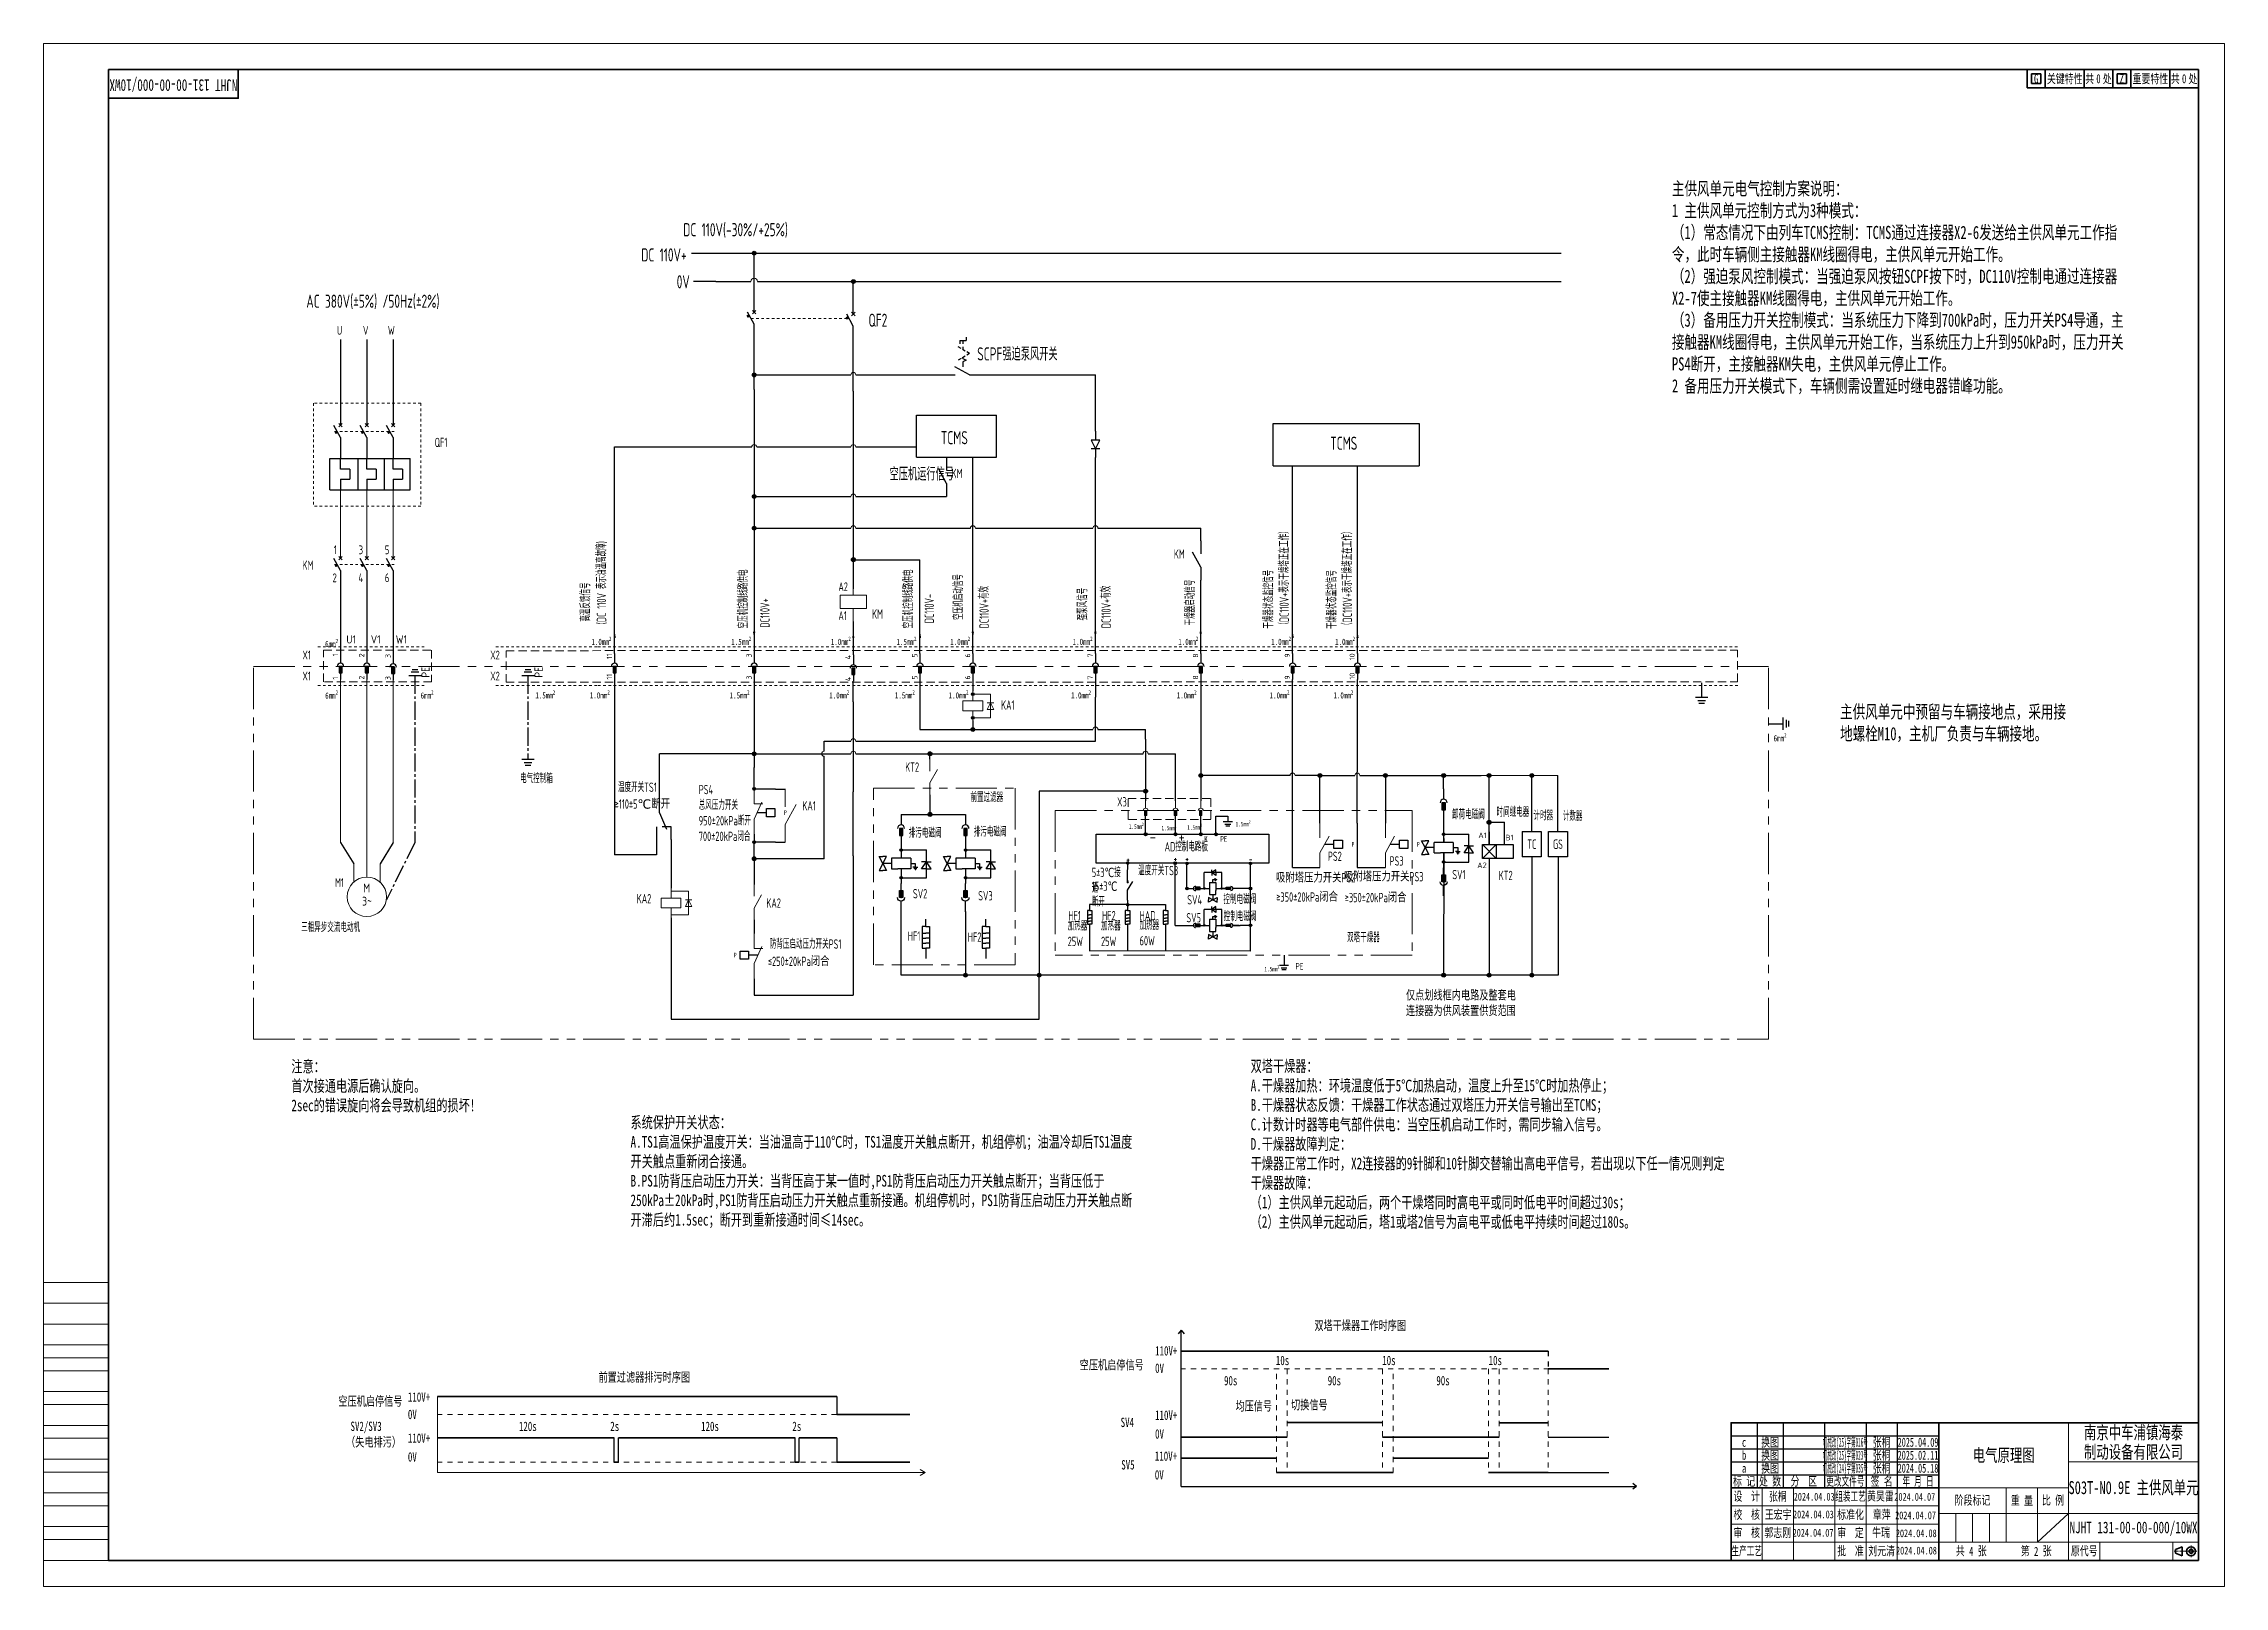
# Model space of a CAD drawing. Header units: millimetres. Extents: x 0 to 840, y 0 to 594.
import ezdxf
from ezdxf.enums import TextEntityAlignment as Align

# ---------------------------------------------------------------- set-up
doc = ezdxf.new("R2010")
doc.units = ezdxf.units.MM
for name, pattern in [('CENTER1', [10, 7, -1, 1, -1]), ('CENTER2', [12, 7, -1, 1, -1, 1, -1]), ('HIDDEN', [9.525, 6.35, -3.175]), ('PHANTOM2', [31.75, 15.875, -3.175, 3.175, -3.175, 3.175, -3.175]), ('虚线', [2, 1, -1])]:
    doc.linetypes.add(name, pattern=pattern)
for name, color, linetype, lineweight in [('AM_0', 7, 'Continuous', 25), ('AM_3', 3, '虚线', 13), ('BLK_0.5mm^2', 7, 'Continuous', 18), ('MISC', 2, 'Continuous', 18), ('SYMS', 7, 'Continuous', 18), ('TAGFIXED', 7, 'Continuous', 18), ('TAGS', 51, 'Continuous', 18), ('TERMS', 4, 'Continuous', 18), ('WIREFIXED', 4, 'Continuous', 18), ('双点划线', 6, 'CENTER2', 18), ('尺寸线层', 3, 'Continuous', 13), ('标注', 3, 'Continuous', 18), ('点划线', 4, 'CENTER1', 18), ('粗实线', 7, 'Continuous', 35), ('粗实线层', 7, 'Continuous', 25), ('虚线', 2, 'HIDDEN', 18), ('虚线层', 6, '虚线', 13)]:
    doc.layers.add(name, color=color, linetype=linetype, lineweight=lineweight)
doc.styles.add('WD', font='romans.shx', dxfattribs={"bigfont": 'gbcbig.shx'})
doc.styles.add('WD_IEC', font='isocp2.shx', dxfattribs={"width": 0.9, "bigfont": 'gbcbig.shx'})
doc.styles.add('工程字', font='gbenor.shx', dxfattribs={"bigfont": 'gbcbig.shx'})
doc.styles.add('标准', font='isoct2.shx')
doc.styles.add('海泰标注样式', font='isocp.shx', dxfattribs={"width": 0.7, "bigfont": 'gbcbig.shx'})
doc.styles.add('海泰汉字样式', font='仿宋_GB2312(1).TTF', dxfattribs={"width": 0.7})

msp = doc.modelspace()

# ---------------------------------------------------------------- texts
at = {"char_height": 1.8, "attachment_point": 1, "style": '海泰汉字样式'}
for insert in [(278.43, 298.8), (497.03, 286.62), (522.22, 286.62), (259.12, 243.95)]:
    msp.add_mtext_dynamic_manual_height_columns('\\pi6.7946;P', width=14.3043, gutter_width=60, heights=[0], dxfattribs=dict(at, insert=insert))
at = {"char_height": 3.6, "width": 7.2893, "attachment_point": 5, "line_spacing_factor": 0.99982, "style": '海泰汉字样式'}
for s, insert in [('{\\Fisocp2,gbcbig|c0;\\C3;TC}', (573.22, 285.76)), ('{\\Fisocp2,gbcbig|c0;\\C3;GS}', (583.29, 285.76))]:
    msp.add_mtext(s, dxfattribs=dict(at, insert=insert))
at = {"layer": 'BLK_0.5mm^2', "attachment_point": 1, "line_spacing_factor": 0.99982}
for s, insert, char_height, width, style in [('{\\Fisocp2,gbcbig|c134;\\C3;PS2}', (494.68, 282.91), 3.6, 18.1286, '海泰汉字样式'), ('{\\Fisocp2,gbcbig|c134;\\C3;PS3}', (518.44, 281.11), 3.6, 18.1286, '海泰汉字样式'), ('{\\Fisocp2,gbcbig|c134;\\C3;吸附塔压力开关\\W0.7;PS2}', (474.7, 274.62), 3.6, 35.8096, '标准'), ('{\\Fisocp2,gbcbig|c134;\\C3;吸附塔压力开关\\W0.7;PS3}', (500.9, 275.04), 3.6, 35.8096, '标准'), ('{\\C3;仅点划线框内电路及整套电\\P连接器为供风装置供货范围}', (524.76, 229.55), 3.6, 58.1188, '海泰汉字样式'), ('{\\C3;注意：\\P首次接通电源后确认旋向。\\P2sec的错误旋向将会导致机组的损坏!}', (95.43, 202.45), 4.5, 82.2275, '海泰汉字样式'), ('{\\C3;双塔干燥器：\\PA.干燥器加热：环境温度低于5℃加热启动，温度上升至15℃时加热停止；\\PB.干燥器状态反馈：干燥器工作状态通过双塔压力开关信号输出至TCMS；\\PC.计数计时器等电气部件供电：当空压机启动工作时，需同步输入信号。\\PD.干燥器故障判定：\\P干燥器正常工作时，X2连接器的9针脚和10针脚交替输出高电平信号，若出现以下任一情况则判定干燥器故障：\\P（1）主供风单元起动后，两个干燥塔同时高电平或同时低电平时间超过30s；\\P（2）主供风单元起动后，塔1或塔2信号为高电平或低电平持续时间超过180s。}', (464.94, 202.6), 4.5, 183.6973, '海泰汉字样式'), ('{\\C3;系统保护开关状态：\\PA.TS1高温保护温度开关：当油温高于110℃时，TS1温度开关触点断开，机组停机；油温冷却后TS1温度开关触点重新闭合接通。\\PB.PS1防背压启动压力开关：当背压高于某一值时,PS1防背压启动压力开关触点断开；当背压低于250kPa±20kPa时,PS1防背压启动压力开关触点重新接通。机组停机时，PS1防背压启动压力开关触点断开滞后约1.5sec；断开到重新接通时间≤14sec。}', (226.07, 180.91), 4.5, 193.3303, '海泰汉字样式'), ('{\\C3;双塔干燥器工作时序图}', (489.51, 102.29), 3.6, 82.2275, '海泰汉字样式'), ('{\\C3;110V+}', (428.13, 92.5), 3.6, 82.2275, '海泰汉字样式'), ('{\\C3;空压机启停信号}', (399.07, 87.11), 3.6, 82.2275, '海泰汉字样式'), ('{\\C3;0V}', (428.13, 85.81), 3.6, 82.2275, '海泰汉字样式'), ('{\\C3;10s}', (474.64, 88.8), 3.6, 82.2275, '海泰汉字样式'), ('{\\C3;10s}', (515.61, 88.8), 3.6, 82.2275, '海泰汉字样式'), ('{\\C3;10s}', (556.58, 88.8), 3.6, 82.2275, '海泰汉字样式'), ('{\\C3;前置过滤器排污时序图}', (213.74, 82.38), 3.6, 82.2275, '海泰汉字样式'), ('{\\C3;90s}', (454.68, 81.02), 3.6, 82.2275, '海泰汉字样式'), ('{\\C3;90s}', (494.61, 81.02), 3.6, 82.2275, '海泰汉字样式'), ('{\\C3;90s}', (536.46, 81.02), 3.6, 82.2275, '海泰汉字样式'), ('{\\C3;空压机启停信号}', (113.52, 73.14), 3.6, 82.2275, '海泰汉字样式'), ('{\\C3;0V}', (140.32, 68.03), 3.6, 82.2275, '海泰汉字样式'), ('{\\C3;110V+}', (140.32, 74.71), 3.6, 82.2275, '海泰汉字样式'), ('{\\C3;110V+}', (428.12, 67.72), 3.6, 82.2275, '海泰汉字样式'), ('{\\C3;均压信号}', (459.08, 71.3), 3.6, 82.2275, '海泰汉字样式'), ('{\\C3;切换信号}', (480.47, 71.73), 3.6, 82.2275, '海泰汉字样式'), ('{\\C3; SV2/SV3\\P（失电排污）}', (116.5, 63.43), 3.6, 82.2275, '海泰汉字样式'), ('{\\C3;110V+}', (140.32, 58.88), 3.6, 82.2275, '海泰汉字样式'), ('{\\C3;120s}', (183.09, 63.43), 3.6, 82.2275, '海泰汉字样式'), ('{\\C3;2s}', (218.26, 63.43), 3.6, 82.2275, '海泰汉字样式'), ('{\\C3;120s}', (253.24, 63.43), 3.6, 82.2275, '海泰汉字样式'), ('{\\C3;2s}', (288.41, 63.43), 3.6, 82.2275, '海泰汉字样式'), ('{\\C3;SV4}', (414.86, 64.94), 3.6, 82.2275, '海泰汉字样式'), ('{\\C3;0V}', (428.12, 60.49), 3.6, 82.2275, '海泰汉字样式'), ('{\\C3;0V}', (140.32, 51.66), 3.6, 82.2275, '海泰汉字样式'), ('{\\C3;110V+}', (428.03, 51.97), 3.6, 82.2275, '海泰汉字样式'), ('{\\C3;SV5}', (415.09, 48.61), 3.6, 82.2275, '海泰汉字样式'), ('{\\C3;0V}', (428.03, 44.75), 3.6, 82.2275, '海泰汉字样式')]:
    msp.add_mtext(s, dxfattribs=dict(at, insert=insert, char_height=char_height, width=width, style=style))
at = {"layer": 'TAGS', "attachment_point": 1}
for s, insert, char_height, width, style in [('-', (426, 289.53), 2.25, 10.6319, 'WD'), ('+', (437.08, 289.46), 2.25, 10.6319, 'WD'), ('K', (447.09, 288.88), 2.25, 10.6319, '海泰汉字样式'), ('{\\H0.8571x;+}', (417.06, 280.23), 1.35, 9.4506, 'WD'), ('{\\H0.8571x;+}', (435.29, 280.5), 1.35, 9.4506, 'WD'), ('{\\H0.8571x;+}', (439.82, 280.5), 1.35, 9.4506, 'WD'), ('{\\H0.8571x;-}', (464.27, 280.36), 1.35, 9.4506, 'WD')]:
    msp.add_mtext(s, dxfattribs=dict(at, insert=insert, char_height=char_height, width=width, style=style))
at = {"layer": 'TAGS', "insert": (453.22, 288.93), "char_height": 2.25, "width": 10.6319, "attachment_point": 1, "line_spacing_factor": 0.99982, "style": '海泰汉字样式'}
msp.add_mtext('{\\Fisocp2,gbcbig|c134;\\W0.7;\\C3;PE}', dxfattribs=at)
at = {"layer": 'TERMS', "style": '工程字'}
for s, p in [('U1', (116.63, 366.18)), ('V1', (126.05, 366.18)), ('W1', (135.65, 366.18))]:
    msp.add_text(s, height=3.15, dxfattribs=at).set_placement(p, align=Align.TOP_LEFT)
for p in [(145.53, 349.89), (189.08, 349.89)]:
    msp.add_text('PE', height=3.15, rotation=90, dxfattribs=at).set_placement(p, align=Align.TOP_LEFT)
at = {"layer": '尺寸线层', "attachment_point": 1}
for s, insert, char_height, width, style in [('{\\Fisocp2,gbcbig|c134;\\C3;DC 110V(-30%/+25%)}', (246.38, 524.88), 5.0625, 66.2171, '海泰汉字样式'), ('{\\Fisocp2,gbcbig|c134;\\W0.7;\\C3;DC 110V+}', (230.21, 515.18), 5.0625, 39.8463, '海泰汉字样式'), ('{\\Fisocp2,gbcbig|c134;\\W0.7;\\C3;0V}', (243.85, 504.82), 5.0625, 39.8463, '海泰汉字样式'), ('{\\Fisocp2,gbcbig|c0;\\W0.7;\\C3;AC 380V\\Fisocp2,gbcbig|c134;(±5%) /50Hz(±2%)}', (101.19, 497.34), 5.0625, 59.2668, '海泰汉字样式'), ('{\\Fisocp2,gbcbig|c0;\\W0.7;\\C3;QF\\Fisocp2,gbcbig|c134;2}', (317.74, 490.04), 5.0625, 39.8463, '海泰汉字样式'), ('{\\Fisocp2,gbcbig|c134;\\W0.7;\\C3;SCPF强迫泵风开关}', (359.6, 477.06), 5.0625, 39.8463, '工程字'), ('{\\Fisocp2,gbcbig|c0;\\W0.7;QF\\Fisocp2,gbcbig|c134;1}', (150.64, 442.24), 3.6, 39.8463, '海泰汉字样式'), ('{\\Fisocp2,gbcbig|c134;\\W0.7;TCMS}', (345.59, 444.8), 5.0625, 10.0366, '海泰汉字样式'), ('{\\Fisocp2,gbcbig|c134;\\W0.7;TCMS}', (495.59, 442.68), 5.0625, 10.0366, '海泰汉字样式'), ('{\\Fisocp2,gbcbig|c134;\\W0.7;\\C3;空压机运行信号}', (325.85, 430.85), 5.0625, 39.8463, '海泰汉字样式'), ('{\\Fisocp2,gbcbig|c134;\\W0.7;KM}', (349.74, 430.29), 3.6, 39.8463, '海泰汉字样式'), ('{\\Fisocp2,gbcbig|c134;\\W0.7;KM}', (99.73, 394.99), 3.6, 39.8463, '海泰汉字样式'), ('主供风单元中预留与车辆接地点，采用接地螺栓M10，主机厂负责与车辆接地。', (691.99, 339.29), 5.0625, 88.1488, '海泰汉字样式'), ('{\\Fisocp2,gbcbig|c134;\\W0.7;KT2}', (331.87, 317.24), 3.6, 10.8395, '海泰汉字样式'), ('{\\Fisocp2,gbcbig|c134;≥\\Fisocp,@extfont2|c134;110}%%P{\\Fisocp,@extfont2|c134;5\\Fisocp2,gbcbig|c134;\\W1;℃断开}', (219.94, 303.03), 3.6, 30.6748, '海泰标注样式'), ('PS4 \\P总风压力开关   \\P950±20kPa断开\\P700±20kPa闭合{\\H1.0004x; }', (252.33, 308.6), 3.6, 19.5627, '海泰标注样式'), ('{\\Fisocp2,gbcbig|c134;\\C3;前置过滤器}', (357.01, 305.58), 3.6, 12.8708, '海泰汉字样式'), ('{\\Fisocp2,gbcbig|c0;\\W0.7;KA\\Fisocp2,gbcbig|c134;1}', (292.25, 302.34), 3.6, 13.5494, '海泰汉字样式'), ('{\\Fisocp2,gbcbig|c134;\\C3;排污电磁阀}', (358.28, 292.3), 3.6, 12.8708, '海泰汉字样式'), ('{\\Fisocp,gbcbig|c134;\\W0.7;SV1}', (542.6, 275.86), 3.6, 12.8708, '海泰汉字样式'), ('{\\Fisocp2,gbcbig|c134;\\W0.7;KT2}', (560.49, 275.52), 3.6, 12.8708, '海泰汉字样式'), ('{\\Fisocp2,gbcbig|c0;\\W0.7;KA\\Fisocp2,gbcbig|c134;2}', (278.39, 264.9), 3.6, 13.5494, '标准'), ('{\\Fisocp,gbcbig|c134;\\W0.7;SV\\Fisocp,gbcbig|c0;2}', (334.85, 268.5), 3.6, 12.8708, '海泰汉字样式'), ('{\\Fisocp,gbcbig|c134;\\W0.7;SV3}', (359.99, 267.71), 3.6, 12.8708, '海泰汉字样式'), ('{\\Fisocp,gbcbig|c134;\\W0.7;SV4}', (440.51, 266.15), 3.6, 8.0442, '海泰汉字样式'), ('{\\Fisocp2,gbcbig|c134;≥}3{\\Fisocp,@extfont2|c134;5\\Fisocp,@extfont2|c128;0%%P20kPa\\Fisocp2,gbcbig|c134;\\W1;闭合}', (474.8, 267.23), 3.6, 43.9661, '海泰标注样式'), ('{\\Fisocp2,gbcbig|c134;≥}3{\\Fisocp,@extfont2|c134;5\\Fisocp,@extfont2|c128;0%%P20kPa\\Fisocp2,gbcbig|c134;\\W1;闭合}', (501.19, 267), 3.6, 44.4677, '海泰标注样式'), ('{\\Fisocp,gbcbig|c134;\\W0.7;\\C3;HF1}', (332.85, 252.16), 3.6, 3.5495, '海泰汉字样式'), ('{\\Fisocp,gbcbig|c134;\\C3;HF1}', (394.67, 260.05), 3.6, 2.2184, '海泰汉字样式'), ('{\\Fisocp,gbcbig|c134;\\C3;HF2}', (407.64, 260.05), 3.6, 2.2184, '海泰汉字样式'), ('{\\Fisocp,gbcbig|c134;\\C3;HAD}', (422.14, 260.05), 3.6, 2.2184, '海泰汉字样式'), ('{\\Fisocp,gbcbig|c134;\\W0.7;SV5}', (440.17, 259.24), 3.6, 8.0442, '海泰汉字样式'), ('{\\Fisocp,gbcbig|c134;\\W0.7;\\C3;HF2}', (355.95, 251.78), 3.6, 3.5495, '海泰汉字样式'), ('{\\Fgbenor,gbcbig|c134;≤}250%%P20kPa{\\Fisocp2,gbcbig|c134;\\W1;闭合}', (278.98, 242.46), 3.6, 41.3171, '海泰标注样式')]:
    msp.add_mtext(s, dxfattribs=dict(at, insert=insert, char_height=char_height, width=width, style=style))
at = {"layer": '尺寸线层', "char_height": 3.6, "attachment_point": 1, "rotation": 90, "line_spacing_factor": 0.99982, "style": '海泰汉字样式'}
for s, insert, width in [('{\\Fisocp2,gbcbig|c134;\\W0.7;(DC 110V 表示油温高故障)}', (213.09, 370.39), 39.2198), ('{\\Fisocp2,gbcbig|c134;\\W0.7;\\C3;干燥器状态监控信号\\P（DC110V+表示干燥塔正在工作）}', (470.04, 368.74), 82.6888), ('{\\Fisocp2,gbcbig|c134;\\W0.7;\\C3;干燥器状态监控信号\\P（DC110V+表示干燥塔正在工作）}', (494.39, 368.61), 82.6888), ('{\\Fisocp2,gbcbig|c134;\\C3;高温反馈信号}', (206.93, 371.43), 39.2198), ('{\\Fisocp2,gbcbig|c134;\\W0.7;\\C3;空压机控制线路供电}', (267.67, 368.86), 39.2198), ('{\\Fisocp2,gbcbig|c134;\\W0.7;\\C3;DC110V+}', (276.03, 369.11), 39.2198), ('{\\Fisocp2,gbcbig|c134;\\W0.7;\\C3;空压机控制线路供电}', (331.27, 368.84), 39.2198), ('{\\Fisocp2,gbcbig|c134;\\C3;DC110V-}', (339.34, 370.82), 39.2198), ('{\\Fisocp2,gbcbig|c134;\\C3;空压机启动信号}', (350.56, 372.12), 39.2198), ('{\\Fisocp2,gbcbig|c134;\\W0.7;\\C3;DC110V+有效}', (360.46, 368.84), 39.2198), ('{\\Fisocp2,gbcbig|c134;\\W0.7;\\C3;强泵风信号}', (398.42, 371.88), 39.2198), ('{\\Fisocp2,gbcbig|c134;\\W0.7;\\C3;DC110V+有效}', (407.45, 368.92), 39.2198), ('{\\Fisocp2,gbcbig|c134;\\W0.7;\\C3;干燥器启动信号}', (439.82, 369.99), 39.2198)]:
    msp.add_mtext(s, dxfattribs=dict(at, insert=insert, width=width))
at = {"layer": '尺寸线层', "attachment_point": 1, "line_spacing_factor": 0.99982}
for s, insert, char_height, width, style in [('{\\Fisocp2,gbcbig|c134;\\W0.7;KM}', (435.36, 399.26), 3.6, 39.2198, '海泰汉字样式'), ('{\\Fisocp2,gbcbig|c134;\\W0.7;\\C3;A2}', (306.16, 386.59), 3.375, 26.1466, '海泰汉字样式'), ('{\\Fisocp2,gbcbig|c134;\\W0.7;\\C3;A1}', (306.16, 375.44), 3.375, 26.1466, '海泰汉字样式'), ('{\\Fisocp2,gbcbig|c134;\\W0.7;\\C3;KM}', (319.1, 376.2), 3.6, 26.1466, '海泰汉字样式'), ('{\\Fisocp2,gbcbig|c134;\\W0.7;\\C3;X1}', (99.69, 360.28), 3.375, 18.8906, '海泰汉字样式'), ('{\\Fisocp2,gbcbig|c134;\\W0.7;\\C3;X2}', (172.05, 360.28), 3.375, 18.8906, '海泰汉字样式'), ('{\\Fisocp2,gbcbig|c134;\\W0.7;\\C3;X1}', (99.69, 352.19), 3.375, 18.8906, '海泰汉字样式'), ('{\\Fisocp2,gbcbig|c134;\\W0.7;\\C3;X2}', (172.05, 352.19), 3.375, 18.8906, '海泰汉字样式'), ('{\\Fisocp2,gbcbig|c134;\\W0.7;\\C3;KA1}', (368.8, 341.14), 3.6, 26.1466, '海泰汉字样式'), ('{\\Fisocp2,gbcbig|c134;\\C3;电气控制箱}', (183.52, 312.88), 3.6, 34.2408, '海泰汉字样式'), ('{\\Fisocp2,gbcbig|c134;\\C3;温度开关TS1}', (221.25, 309.49), 3.6, 31.2695, '海泰汉字样式'), ('{\\Fisocp2,gbcbig|c0;\\C3;X\\Fisocp2,gbcbig|c134;3}', (413.48, 303.87), 3.6, 25.9147, '海泰汉字样式'), ('{\\Fisocp2,gbcbig|c134;\\C3;卸荷电磁阀}', (542.51, 298.98), 3.6, 25.7829, '海泰汉字样式'), ('{\\Fisocp2,gbcbig|c134;\\C3;时间继电器}', (559.64, 299.9), 3.6, 25.7829, '海泰汉字样式'), ('{\\Fisocp2,gbcbig|c134;\\C3;计时器}', (573.89, 298.54), 3.6, 18.1286, '海泰汉字样式'), ('{\\Fisocp2,gbcbig|c134;\\C3;计数器}', (585.19, 298.37), 3.6, 18.1286, '海泰汉字样式'), ('{\\Fisocp2,gbcbig|c134;\\C3;排污电磁阀}', (333.24, 291.88), 3.6, 25.7829, '海泰汉字样式'), ('{\\Fisocp2,gbcbig|c134;\\C3;AD控制电路板}', (431.79, 286.57), 3.6, 30.1529, '海泰汉字样式'), ('{\\Fisocp2,gbcbig|c134;\\C3;温度开关TS3}', (421.61, 277.4), 3.6, 47.944, '海泰汉字样式'), ('{\\Fisocp2,gbcbig|c134;\\C3;15±3℃断开}', (403.72, 271.39), 3.6, 12.053, '海泰汉字样式'), ('{\\Fisocp2,gbcbig|c134;\\C3;5±3℃接通}', (403.72, 276.69), 3.6, 12.053, '海泰汉字样式'), ('{\\Fisocp2,gbcbig|c134;\\W0.7;\\C3;KA2}', (228.46, 266.57), 3.6, 26.1466, '标准'), ('{\\Fisocp2,gbcbig|c134;\\C3;控制电磁阀}', (454.47, 266.34), 3.6, 16.1143, '海泰汉字样式'), ('{\\Fisocp2,gbcbig|c134;\\C3;三相异步交流电动机}', (99.2, 255.56), 3.6, 34.2408, '海泰汉字样式'), ('{\\Fisocp2,gbcbig|c134;\\C3;加热器\\P25W}', (394.46, 256.14), 3.6, 16.1143, '海泰汉字样式'), ('{\\Fisocp2,gbcbig|c134;\\C3;加热器\\P25W}', (407.3, 256.14), 3.6, 16.1143, '海泰汉字样式'), ('{\\Fisocp2,gbcbig|c134;\\C3;加热器\\P60W}', (422.14, 256.4), 3.6, 16.1143, '海泰汉字样式'), ('{\\Fisocp2,gbcbig|c134;\\C3;控制电磁阀}', (454.56, 259.73), 3.6, 16.1143, '海泰汉字样式'), ('{\\Fisocp2,gbcbig|c134;\\C3;防背压启动压力开关PS1}', (279.7, 249.11), 3.6, 62.3802, '海泰汉字样式'), ('{\\Fisocp2,gbcbig|c134;\\C3;双塔干燥器}', (502.09, 251.63), 3.6, 18.1286, '海泰汉字样式'), ('{\\Fisocp2,gbcbig|c134;\\W0.7;\\C3;PE}', (482.22, 240.02), 2.5312, 13.496, '海泰汉字样式')]:
    msp.add_mtext(s, dxfattribs=dict(at, insert=insert, char_height=char_height, width=width, style=style))
at = {"layer": '标注', "color": 2, "insert": (627.2, 540.71), "char_height": 5.0625, "width": 174.5107, "attachment_point": 1, "line_spacing_factor": 0.99982, "style": '海泰汉字样式'}
msp.add_mtext('{\\C256;主供风单元电气控制方案说明：\\P1 主供风单元控制方式为3种模式：\\P（1）常态情况下由列车TCMS控制：TCMS通过连接器X2-6发送给主供风单元工作指令，此时车辆侧主接触器KM线圈得电，主供风单元开始工作。\\P（2）强迫泵风控制模式：当强迫泵风按钮SCPF按下时，DC110V控制电通过连接器X2-7使主接触器KM线圈得电，主供风单元开始工作。\\P（3）备用压力开关控制模式：当系统压力下降到700kPa时，压力开关PS4导通，主接触器KM线圈得电，主供风单元开始工作，当系统压力上升到950kPa时，压力开关PS4断开，主接触器KM失电，主供风单元停止工作。\\P2 备用压力开关模式下，车辆侧需设置延时继电器错峰功能。}', dxfattribs=at)
at = {"layer": '标注', "color": 2, "attachment_point": 1, "style": '海泰汉字样式'}
for s, insert, char_height, width in [('\\A1;6mm{\\H0.7x;\\S2^ ;}', (108.42, 364.83), 2.3625, 6.4149), ('\\A1;1.0mm{\\H0.7x;\\S2^ ;}', (210.99, 365.68), 2.3625, 8.6104), ('\\A1;1.5mm{\\H0.7x;\\S2^ ;}', (264.86, 365.68), 2.3625, 8.6104), ('\\A1;1.0mm{\\H0.7x;\\S2^ ;}', (303.21, 365.68), 2.3625, 8.6104), ('\\A1;1.5mm{\\H0.7x;\\S2^ ;}', (328.5, 365.68), 2.3625, 8.6104), ('\\A1;1.0mm{\\H0.7x;\\S2^ ;}', (349.19, 365.68), 2.3625, 8.6104), ('\\A1;1.0mm{\\H0.7x;\\S2^ ;}', (396.37, 365.68), 2.3625, 8.6104), ('\\A1;1.0mm{\\H0.7x;\\S2^ ;}', (437.07, 365.68), 2.3625, 8.6104), ('\\A1;1.0mm{\\H0.7x;\\S2^ ;}', (472.82, 365.68), 2.3625, 8.6104), ('\\A1;1.0mm{\\H0.7x;\\S2^ ;}', (497.43, 365.68), 2.3625, 8.6104), ('\\A1;6mm{\\H0.7x;\\S2^ ;}', (108.45, 344.96), 2.3625, 6.4149), ('\\A1;6mm{\\H0.7x;\\S2^ ;}', (145.22, 345.01), 2.3625, 6.4149), ('\\A1;1.5mm{\\H0.7x;\\S2^ ;}', (189.41, 345.04), 2.3625, 8.6104), ('\\A1;1.0mm{\\H0.7x;\\S2^ ;}', (210.37, 345.04), 2.3625, 8.6104), ('\\A1;1.5mm{\\H0.7x;\\S2^ ;}', (264.24, 345.04), 2.3625, 8.6104), ('\\A1;1.0mm{\\H0.7x;\\S2^ ;}', (302.59, 345.04), 2.3625, 8.6104), ('\\A1;1.5mm{\\H0.7x;\\S2^ ;}', (327.87, 345.04), 2.3625, 8.6104), ('\\A1;1.0mm{\\H0.7x;\\S2^ ;}', (348.57, 345.04), 2.3625, 8.6104), ('\\A1;1.0mm{\\H0.7x;\\S2^ ;}', (395.75, 345.04), 2.3625, 8.6104), ('\\A1;1.0mm{\\H0.7x;\\S2^ ;}', (436.45, 345.04), 2.3625, 8.6104), ('\\A1;1.0mm{\\H0.7x;\\S2^ ;}', (472.2, 345.04), 2.3625, 8.6104), ('\\A1;1.0mm{\\H0.7x;\\S2^ ;}', (496.8, 345.04), 2.3625, 8.6104), ('\\A1;6mm{\\H0.7x;\\S2^ ;}', (666.37, 328.53), 2.3625, 6.4149), ('\\A1;1.5mm{\\H0.7x;\\S2^ ;}', (418.01, 294.04), 1.7719, 6.4578), ('\\A1;1.5mm{\\H0.7x;\\S2^ ;}', (459.15, 294.97), 1.7719, 6.4578), ('\\A1;1.5mm{\\H0.7x;\\S2^ ;}', (430.59, 293.48), 1.7719, 6.4578), ('\\A1;1.5mm{\\H0.7x;\\S2^ ;}', (440.51, 293.68), 1.7719, 6.4578), ('\\A1;1.5mm{\\H0.7x;\\S2^ ;}', (470.22, 239.18), 1.7719, 6.4578)]:
    msp.add_mtext(s, dxfattribs=dict(at, insert=insert, char_height=char_height, width=width))

# ---------------------------------------------------------------- blocks, each defined once
blk = doc.blocks.new('NJHT-更改区')
at = {"color": 7, "linetype": 'Continuous'}
for p, q in [((0, 5), (80, 5)), ((0, 0), (80, 0)), ((10, 5), (10, 0)), ((20, 5), (20, 0)), ((36, 5), (36, 0)), ((52, 5), (52, 0)), ((64, 5), (64, 0))]:
    blk.add_line(p, q, dxfattribs=at)
at = {"color": 7, "linetype": 'Continuous', "lineweight": 35}
for p, q in [((0, 0), (0, 5)), ((80, 0), (80, 5))]:
    blk.add_line(p, q, dxfattribs=at)
at = {"color": 2, "linetype": 'Continuous', "style": '海泰汉字样式'}
for tag, width, p in [('1', 0.7, (5, 2.5)), ('2', 0.7, (15, 2.5)), ('3', 0.7, (28, 2.5)), ('4', 0.6, (44, 2.5)), ('5', 0.7, (58, 2.5)), ('6', 0.6, (72, 2.5))]:
    blk.add_attdef(tag, text='', height=3.5, dxfattribs=dict(at, width=width)).set_placement(p, align=Align.MIDDLE_CENTER)
blk = doc.blocks.new('ItemName')
at = {"insert": (805, 37.75), "char_height": 5, "width": 50, "attachment_point": 5, "style": '海泰汉字样式'}
blk.add_mtext('S03T-N0.9E 主供风单元', dxfattribs=at)
blk = doc.blocks.new('设计.Name')
at = {"insert": (668, 34.5), "char_height": 3.5, "width": 12, "attachment_point": 5, "style": '海泰汉字样式'}
blk.add_mtext('张桐', dxfattribs=at)
blk = doc.blocks.new('设计.AppDate')
at = {"insert": (682, 34.5), "char_height": 3, "width": 16, "attachment_point": 5, "style": '海泰汉字样式'}
blk.add_mtext('2024.04.03', dxfattribs=at)
blk = doc.blocks.new('标准化.Name')
at = {"insert": (708, 27.5), "char_height": 3.5, "width": 12, "attachment_point": 5, "style": '海泰汉字样式'}
blk.add_mtext('章萍', dxfattribs=at)
blk = doc.blocks.new('标准化.AppDate')
at = {"insert": (722, 27.5), "char_height": 3, "width": 16, "attachment_point": 5, "style": '海泰汉字样式'}
blk.add_mtext('2024.04.07', dxfattribs=at)
blk = doc.blocks.new('批准.Name')
at = {"insert": (708, 13.5), "char_height": 3.5, "width": 12, "attachment_point": 5, "style": '海泰汉字样式'}
blk.add_mtext('刘元清', dxfattribs=at)
blk = doc.blocks.new('批准.AppDate')
at = {"insert": (722, 13.5), "char_height": 3, "width": 16, "attachment_point": 5, "style": '海泰汉字样式'}
blk.add_mtext('2024.04.08', dxfattribs=at)
blk = doc.blocks.new('HTDrawingNo')
at = {"insert": (50, 578.5), "char_height": 4.5, "width": 50, "attachment_point": 5, "rotation": 180, "style": '海泰汉字样式'}
blk.add_mtext('NJHT 131-00-00-000/10WX', dxfattribs=at)
at = {"insert": (805, 22.15), "char_height": 4.5, "width": 50, "attachment_point": 5, "style": '海泰汉字样式'}
blk.add_mtext('NJHT 131-00-00-000/10WX', dxfattribs=at)
blk = doc.blocks.new('NJHT-A1')
at = {"color": 7, "linetype": 'Continuous', "lineweight": 18}
for p, q in [((0, 0), (0, 594)), ((840, 594), (0, 594)), ((840, 0), (840, 594)), ((25, 117), (0, 117)), ((25, 109), (0, 109)), ((25, 101), (0, 101)), ((25, 93), (0, 93)), ((25, 88), (0, 88)), ((25, 83), (0, 83)), ((25, 75), (0, 75)), ((25, 70), (0, 70)), ((25, 62), (0, 62)), ((780, 10), (780, 63)), ((25, 57), (0, 57)), ((25, 49), (0, 49)), ((25, 44), (0, 44)), ((780, 48), (830, 48)), ((25, 36), (0, 36)), ((662, 38), (662, 10)), ((674, 38), (674, 10)), ((690, 38), (690, 10)), ((702, 38), (702, 10)), ((714, 38), (714, 10)), ((730, 38), (780, 38)), ((756, 38), (756, 17)), ((768, 38), (768, 17)), ((25, 31), (0, 31)), ((650, 31), (730, 31)), ((780, 28), (730, 28)), ((736.5, 28), (736.5, 17)), ((743, 28), (743, 17)), ((749.5, 28), (749.5, 17)), ((780, 28), (830, 28)), ((25, 23), (0, 23)), ((25, 18), (0, 18)), ((650, 24), (730, 24)), ((650, 17), (730, 17)), ((780, 17), (730, 17)), ((830, 17), (780, 17)), ((792, 17), (792, 10)), ((0, 10), (25, 10)), ((840, 0), (0, 0))]:
    blk.add_line(p, q, dxfattribs=at)
at = {"color": 7, "linetype": 'Continuous', "lineweight": 35}
for p, q in [((830, 584), (25, 584)), ((25, 584), (25, 10)), ((830, 10), (830, 584)), ((730, 10), (730, 63)), ((730, 38), (650, 38)), ((25, 10), (830, 10))]:
    blk.add_line(p, q, dxfattribs=at)
blk.add_lwpolyline([(75, 584), (75, 573), (25, 573)], dxfattribs=at)
blk.add_lwpolyline([(650, 10), (830, 10), (830, 63), (650, 63)], close=True, dxfattribs=at)
at = {"color": 2, "linetype": 'Continuous', "lineweight": 18, "char_height": 3.5, "attachment_point": 5, "style": '海泰汉字样式'}
for s, insert, width in [('设  计', (656, 34.5), 12), ('{\\W0.6;组装工艺}', (696, 34.5), 12), ('阶段标记', (743, 33), 26), ('重 量', (762, 33), 12), ('比 例', (774, 33), 12), ('校  核', (656, 27.5), 12), ('标准化', (696, 27.5), 12), ('审  核', (656, 20.5), 12), ('审  定', (696, 20.5), 12), ('{\\W0.6;生产工艺}', (656, 13.5), 12), ('批  准', (696, 13.5), 12), ('共   张', (742.5, 13.5), 25), ('第   张', (767.5, 13.5), 25), ('原代号', (786, 13.5), 12)]:
    blk.add_mtext(s, dxfattribs=dict(at, insert=insert, width=width))
at = {"color": 2, "linetype": 'Continuous', "lineweight": 18, "style": '海泰汉字样式', "width": 0.6}
blk.add_attdef('5', text='', height=5, rotation=180, dxfattribs=at).set_placement((50, 578.5), align=Align.MIDDLE_CENTER)
at = {"color": 2, "linetype": 'Continuous', "lineweight": 18, "style": '海泰汉字样式'}
for tag, height, width, p in [('1', 5, 0.7, (805, 59.25)), ('7', 5, 0.7, (755, 50.5)), ('2', 5, 0.7, (805, 51.75)), ('12', 3.5, 0.7, (668, 34.5)), ('13', 3.5, 0.6, (682, 34.5)), ('20', 3.5, 0.7, (708, 34.5)), ('21', 3.5, 0.6, (722, 34.5)), ('3', 5, 0.6, (805, 38)), ('14', 3.5, 0.7, (668, 27.5)), ('15', 3.5, 0.6, (682, 27.5)), ('22', 3.5, 0.7, (708, 27.5)), ('23', 3.5, 0.6, (722, 27.5)), ('16', 3.5, 0.7, (668, 20.5)), ('17', 3.5, 0.6, (682, 20.5)), ('24', 3.5, 0.7, (708, 20.5)), ('25', 3.5, 0.6, (722, 20.5)), ('8', 3.5, 0.7, (762, 22.5)), ('9', 3.5, 0.7, (774, 22.5)), ('4', 5, 0.6, (805, 22.5)), ('18', 3.5, 0.7, (668, 13.5)), ('19', 3.5, 0.6, (682, 13.5)), ('26', 3.5, 0.7, (708, 13.5)), ('27', 3.5, 0.6, (722, 13.5)), ('11', 3.5, 0.7, (742.5, 13.5)), ('10', 3.5, 0.7, (767.5, 13.5)), ('6', 3.5, 0.7, (811.57, 13.5))]:
    blk.add_attdef(tag, text='', height=height, dxfattribs=dict(at, width=width)).set_placement(p, align=Align.MIDDLE_CENTER)
blk = doc.blocks.new('校核.Name')
at = {"insert": (668, 27.5), "char_height": 3.5, "width": 12, "attachment_point": 5, "style": '海泰汉字样式'}
blk.add_mtext('王宏宇', dxfattribs=at)
blk = doc.blocks.new('校核.AppDate')
at = {"insert": (682, 27.5), "char_height": 3, "width": 16, "attachment_point": 5, "style": '海泰汉字样式'}
blk.add_mtext('2024.04.03', dxfattribs=at)
blk = doc.blocks.new('审核.Name')
at = {"insert": (668, 27.5), "char_height": 3.5, "width": 12, "attachment_point": 5, "style": '海泰汉字样式'}
blk.add_mtext('郭志刚', dxfattribs=at)
blk = doc.blocks.new('审核.AppDate')
at = {"insert": (682, 27.5), "char_height": 3, "width": 16, "attachment_point": 5, "style": '海泰汉字样式'}
blk.add_mtext('2024.04.07', dxfattribs=at)
blk = doc.blocks.new('组装工艺.Name')
at = {"insert": (668, 27.5), "char_height": 3.5, "width": 12, "attachment_point": 5, "style": '海泰汉字样式'}
blk.add_mtext('黄昊雷', dxfattribs=at)
blk = doc.blocks.new('组装工艺.AppDate')
at = {"insert": (682, 27.5), "char_height": 3, "width": 16, "attachment_point": 5, "style": '海泰汉字样式'}
blk.add_mtext('2024.04.07', dxfattribs=at)
blk = doc.blocks.new('审定.Name')
at = {"insert": (668, 27.5), "char_height": 3.5, "width": 12, "attachment_point": 5, "style": '海泰汉字样式'}
blk.add_mtext('牛瑞', dxfattribs=at)
blk = doc.blocks.new('审定.AppDate')
at = {"insert": (682, 27.5), "char_height": 3, "width": 16, "attachment_point": 5, "style": '海泰汉字样式'}
blk.add_mtext('2024.04.08', dxfattribs=at)
blk = doc.blocks.new('质量特性标注表')
at = {"layer": '粗实线'}
for p, q in [((0, 0), (0, -7)), ((0, 0), (66, 0)), ((7, 0), (7, -7)), ((22, 0), (22, -7)), ((33, 0), (33, -7)), ((40, 0), (40, -7)), ((55, 0), (55, -7)), ((66, 0), (66, -7)), ((0, -7), (66, -7)), ((1.65, -1.65), (5.35, -1.65)), ((1.65, -5.35), (1.65, -1.65)), ((5.35, -5.35), (1.65, -5.35)), ((5.35, -1.65), (5.35, -5.35)), ((34.65, -1.65), (38.35, -1.65)), ((34.65, -5.35), (34.65, -1.65)), ((38.35, -5.35), (34.65, -5.35)), ((38.35, -1.65), (38.35, -5.35))]:
    blk.add_line(p, q, dxfattribs=at)
at = {"layer": '标注', "color": 2, "style": '海泰汉字样式', "width": 0.7}
for s, p in [('G', (3.5, -3.5)), ('关键特性', (14.5, -3.5)), ('共  处', (27.5, -3.5)), ('Z', (36.5, -3.5)), ('重要特性', (47.5, -3.5)), ('共  处', (60.5, -3.5))]:
    blk.add_text(s, height=3.5, dxfattribs=at).set_placement(p, align=Align.MIDDLE_CENTER)
for tag, p in [('关键特性处数', (27.5, -3.5)), ('重要特性处数', (60.5, -3.5))]:
    blk.add_attdef(tag, text='', height=3.5, dxfattribs=at).set_placement(p, align=Align.MIDDLE_CENTER)
blk = doc.blocks.new('WD_WNV_1')
at = {"linetype": 'Continuous', "style": 'WD_IEC', "width": 0.8}
blk.add_attdef('WIRENO', text='', height=2.5, dxfattribs=at).set_placement((-1.6, 0), align=Align.MIDDLE_RIGHT)
at = {"style": 'WD_IEC'}
for tag, p in [('W08USER', (-1, 0.375)), ('W04USER', (-1, 0.875)), ('W05USER', (-1, 0.75)), ('W09USER', (-1, 0.25)), ('W03USER', (-1, 1)), ('W06USER', (-1, 0.625)), ('W07USER', (-1, 0.5)), ('W02USER', (-1, 1.125)), ('W01USER', (-1, 1.25)), ('W10USER', (-1, 0.125))]:
    blk.add_attdef(tag, text='', height=0.08, dxfattribs=at).set_placement(p, align=Align.CENTER)
blk = doc.blocks.new('fse')
blk.add_hatch(color=256).paths.add_polyline_path([(-62.5, -297.3), (-62.5, -293.6), (-64.3, -293.6), (-64.3, -297.3)], flags=0)
for p, q in [((-63.4, -286.1), (-63.4, -291.7)), ((-63.4, -297.3), (-63.4, -301.1))]:
    blk.add_line(p, q)
blk.add_lwpolyline([(-62.5, -293.6), (-64.3, -293.6), (-64.3, -297.3), (-62.5, -297.3)], close=True)
blk.add_arc((-63.4, -293.6), 1.88, 0, 180)
blk.add_point((-63.4, -293.6))
at = {"layer": 'TERMS', "style": 'WD_IEC'}
blk.add_attdef('1', text='', height=3, rotation=90, dxfattribs=at).set_placement((-64.9, -286.1), align=Align.RIGHT)
blk.add_attdef('1', (-64.9, -301.1), '', height=3, rotation=90, dxfattribs=at)
blk = doc.blocks.new('bfcgb')
blk.add_hatch(color=256).paths.add_polyline_path([(1495.1, 338, 1), (1492.9, 338, 1)])
blk.add_circle((1494, 338), 1.08)
blk = doc.blocks.new('VCR1_1')
for p, q in [((0, 2.5), (0, 7.5)), ((0, -2.5), (0, -7.5))]:
    blk.add_line(p, q)
blk.add_lwpolyline([(-5, 2.5), (-5, -2.5), (5, -2.5), (5, 2.5)], close=True)
at = {"style": 'WD_IEC'}
for tag, height, p in [('INST', 2.5, (-5.25, 11.5)), ('LOC', 2.5, (-5.25, 8)), ('TAG1', 2.5, (-5.25, 4.5)), ('MFG', 1.5, (-6, 1)), ('CAT', 1.5, (-6, -1.5)), ('DESC2', 2.5, (-5.25, -10.35)), ('DESC1', 2.5, (-5.25, -6.85)), ('DESC3', 2.5, (-5.25, -13.85))]:
    blk.add_attdef(tag, text='', height=height, dxfattribs=at).set_placement(p, align=Align.RIGHT)
for tag, p, height in [('X4LINK', (-5, 0), 0.32), ('X2TERM01', (0, 7.5), 0.32), ('X1LINK', (5, 0), 0.32), ('X8TERM02', (0, -7.5), 0.32), ('ASSYCODE', (1, -4), 1), ('FAMILY', (1, -5.5), 1), ('CATDESC', (1, -7), 1)]:
    blk.add_attdef(tag, p, '', height=height, dxfattribs=at)
blk.add_attdef('TERM01', text='', height=2, rotation=90, dxfattribs=at).set_placement((-1, 7.5), align=Align.RIGHT)
blk.add_attdef('TERM02', (-1, -7.5), '', height=2, rotation=90, dxfattribs=at)
at = {"lineweight": 9, "style": 'WD_IEC'}
for tag, p in [('NO', (-5.5, -16.5)), ('NC', (-5.5, -20))]:
    blk.add_attdef(tag, text='', height=2.5, dxfattribs=at).set_placement(p, align=Align.TOP_RIGHT)
for tag, p in [('XREFNO', (-4, -16.5)), ('XREFNC', (-4, -20))]:
    blk.add_attdef(tag, text='', height=2.5, dxfattribs=at).set_placement(p, align=Align.TOP_LEFT)
blk = doc.blocks.new('VMO1_3P_1')
for p, q in [((-5, 0), (-5, -6.91)), ((0, 0), (0, -5)), ((5, 0), (5, -6.91))]:
    blk.add_line(p, q)
blk.add_circle((0, -12.5), 7.5)
at = {"style": 'WD_IEC', "width": 0.9}
for tag, p, height in [('X2TERM01', (-5, 0), 0.32), ('X2TERM02', (0, 0), 0.32), ('X2TERM03', (5, 0), 0.32), ('X4LINK', (-7.5, -12.5), 0.32), ('X1LINK', (7.5, -12.5), 0.32), ('ASSYCODE', (8.5, -16.5), 1), ('MFG', (10.25, -11), 1.5), ('CAT', (10.25, -13.5), 1.5), ('FAMILY', (8.5, -18), 1), ('CATDESC', (8.5, -19.5), 1), ('INST', (12.5, -23.75), 2.5), ('DESC2', (12.5, -27.5), 2.5), ('DESC3', (12.5, -31.25), 2.5)]:
    blk.add_attdef(tag, p, '', height=height, dxfattribs=at)
for tag, p in [('TERM01A', (-4.38, 0)), ('TERM02A', (0.62, 0)), ('TERM03A', (5.62, 0)), ('TERM01B', (-4.38, -2.5)), ('TERM02B', (0.62, -2.5)), ('TERM03B', (5.62, -2.5))]:
    blk.add_attdef(tag, text='', height=2, dxfattribs=at).set_placement(p, align=Align.TOP_LEFT)
for tag, p in [('TAG1F', (-8.75, -8.75)), ('LOC', (-8.75, -13.75))]:
    blk.add_attdef(tag, text='', height=2.5, dxfattribs=at).set_placement(p, align=Align.RIGHT)
for tag, p in [('PHASE', (0.05, -15.83)), ('TEXT', (-0.06, -10.83)), ('DESC1', (0, -23.75)), ('RATING3', (0, -35)), ('RATING2', (0, -31.25)), ('RATING1', (0, -27.5))]:
    blk.add_attdef(tag, text='', height=2.5, dxfattribs=at).set_placement(p, align=Align.CENTER)
at = {"lineweight": 15, "style": 'WD_IEC', "width": 0.9}
blk.add_attdef('XREF', (12.5, -34.5), '', height=2, dxfattribs=at)
blk = doc.blocks.new('VDI1_2')
for p, q in [((0, -2.5), (-2.5, 2.5)), ((-2.5, 2.5), (2.5, 2.5)), ((0, 7.5), (0, -7.5)), ((2.5, 2.5), (0, -2.5)), ((-2.5, -2.5), (2.5, -2.5))]:
    blk.add_line(p, q)
at = {"style": 'WD_IEC'}
for tag, height, p in [('TAG1', 2.5, (-5.5, 3.25)), ('INST', 2.5, (-5.5, 10.25)), ('LOC', 2.5, (-5.5, 6.75)), ('MFG', 1.5, (-5.5, -0.25)), ('DESC3', 2.5, (-5.5, -13.35)), ('DESC2', 2.5, (-5.5, -9.85)), ('DESC1', 2.5, (-5.5, -6.35)), ('CAT', 1.5, (-5.5, -2.75))]:
    blk.add_attdef(tag, text='', height=height, dxfattribs=at).set_placement(p, align=Align.RIGHT)
blk.add_attdef('TERM01', text='', height=2, rotation=90, dxfattribs=at).set_placement((-1, 7.5), align=Align.RIGHT)
blk.add_attdef('TERM02', (-1, -7.5), '', height=2, rotation=90, dxfattribs=at)
for tag, p, height in [('X2TERM01', (0, 7.5), 0.32), ('X8TERM02', (0, -7.5), 0.32), ('ASSYCODE', (1, -4), 1), ('FAMILY', (1, -5.5), 1), ('CATDESC', (1, -7), 1)]:
    blk.add_attdef(tag, p, '', height=height, dxfattribs=at)
blk = doc.blocks.new('VC01JP_1')
blk.add_hatch(color=256).paths.add_polyline_path([(0.6, -2.5), (0.6, 0), (-0.6, 0), (-0.6, -2.5)], flags=0)
for p, q in [((0, 5), (0, 1.2)), ((0, -2.5), (0, -5))]:
    blk.add_line(p, q)
blk.add_lwpolyline([(0.6, 0), (-0.6, 0), (-0.6, -2.5), (0.6, -2.5)], close=True)
blk.add_arc((0, 0), 1.25, 0, 180)
blk.add_point((0, 0))
at = {"style": 'WD_IEC'}
for tag, p in [('TAG1', (-5.2, 2)), ('INST', (-5.2, 8)), ('LOC', (-5.2, 5)), ('DESC3', (-5.2, -11.1)), ('DESC2', (-5.2, -8.1)), ('DESC1', (-5.2, -5.1))]:
    blk.add_attdef(tag, text='', height=2, dxfattribs=at).set_placement(p, align=Align.RIGHT)
blk.add_attdef('TERM02', text='', height=2, rotation=90, dxfattribs=at).set_placement((-1, 5), align=Align.RIGHT)
blk.add_attdef('TERM01', (-1, -5), '', height=2, rotation=90, dxfattribs=at)
for tag, p, height in [('X2TERM02', (0, 5), 0.32), ('X2TERMDESC02', (0, 4.5), 0.32), ('MFG', (2.8, 4), 1.5), ('CAT', (2.8, 1.5), 1.5), ('X4LINK', (-1.2, -1.2), 0.32), ('X8TERM01', (0, -5), 0.32), ('X8TERMDESC01', (0, -5.5), 0.32), ('X1LINK', (1.2, -1.2), 0.32), ('ASSYCODE', (2.8, -2.8), 1), ('FAMILY', (2.8, -4.2), 1), ('CATDESC', (2.8, -5.8), 1)]:
    blk.add_attdef(tag, p, '', height=height, dxfattribs=at)
blk = doc.blocks.new('VPS12')
for p, q in [((0, 7.5), (0, 2.5)), ((0, -2.5), (2.5, 3.125)), ((0, 2.5), (2.8678, 2.5)), ((0, -2.5), (0, -7.5))]:
    blk.add_line(p, q)
at = {"style": 'WD_IEC'}
for tag, p in [('INST', (-11.75, 10.25)), ('LOC', (-11.75, 6.75)), ('RATING1', (-11.75, -1.35)), ('TAG1', (-11.75, 3.25)), ('DESC3', (-11.75, -16.85)), ('DESC2', (-11.75, -13.35)), ('DESC1', (-11.75, -9.85))]:
    blk.add_attdef(tag, text='', height=2.5, dxfattribs=at).set_placement(p, align=Align.RIGHT)
blk.add_attdef('TERM01', text='', height=2, rotation=90, dxfattribs=at).set_placement((-1, 7.5), align=Align.RIGHT)
for tag, p, height in [('X2TERM01', (0, 7.5), 0.32), ('MFG', (2.75, 6.5), 1.5), ('X1LINK', (1.7361, 0), 0.32), ('CAT', (2.75, 4), 1.5), ('X8TERM02', (0, -7.5), 0.32), ('ASSYCODE', (1, -4), 1), ('CONTACT', (1, -2.5), 1), ('FAMILY', (1, -5.5), 1), ('CATDESC', (1, -7), 1)]:
    blk.add_attdef(tag, p, '', height=height, dxfattribs=at)
blk.add_attdef('TERM02', (-1, -7.5), '', height=2, rotation=90, dxfattribs=at)
at = {"lineweight": 15, "style": 'WD_IEC'}
blk.add_attdef('XREF', text='', height=2.5, dxfattribs=at).set_placement((-11.75, -6), align=Align.RIGHT)
blk = doc.blocks.new('VMS21P_1')
for p, q in [((0, 7.5), (0, 2.5)), ((0, -2.5), (3.125, 3.125)), ((0, -2.5), (0, -7.5))]:
    blk.add_line(p, q)
at = {"style": 'WD_IEC'}
for tag, p in [('INST', (-5.25, 7.75)), ('LOC', (-5.25, 4.25)), ('TAG2', (-5.25, 0.75)), ('DESC1', (-5.25, -7.6)), ('XREF', (-5.25, -3.75)), ('DESC3', (-5.25, -14.6)), ('DESC2', (-5.25, -11.1))]:
    blk.add_attdef(tag, text='', height=2.5, dxfattribs=at).set_placement(p, align=Align.RIGHT)
blk.add_attdef('TERM01', text='', height=2, rotation=90, dxfattribs=at).set_placement((-1, 7.5), align=Align.RIGHT)
for tag, p, height in [('X2TERM01', (0, 7.5), 0.32), ('X4LINK', (-2, 0), 0.32), ('X1LINK', (-0.5, 0), 0.32), ('CONTACT', (4, -3.5), 1), ('FAMILY', (4, -5), 1), ('X8TERM02', (0, -7.5), 0.32)]:
    blk.add_attdef(tag, p, '', height=height, dxfattribs=at)
blk.add_attdef('TERM02', (-1, -7.5), '', height=2, rotation=90, dxfattribs=at)
blk = doc.blocks.new('gwae')
blk.add_hatch(color=256).paths.add_polyline_path([(413.2, 275), (413.2, 278.8), (411.3, 278.8), (411.3, 275)], flags=0)
for p, q in [((412.2, 286.3), (412.2, 280.6)), ((412.2, 275), (412.2, 271.3))]:
    blk.add_line(p, q)
blk.add_lwpolyline([(413.2, 278.8), (411.3, 278.8), (411.3, 275), (413.2, 275)], close=True)
blk.add_arc((412.2, 278.8), 1.88, 0, 180)
blk.add_point((412.2, 278.8))
blk = doc.blocks.new('rq2e')
at = {"color": 7, "ltscale": 0.007597}
for p, q in [((1064.5, 256.5), (1064.6, 256.7)), ((1064.5, 256.5), (1064.6, 256.7)), ((1064.6, 256.7), (1064.8, 256.8)), ((1064.6, 256.7), (1064.8, 256.8)), ((1064.8, 256.8), (1065, 256.8)), ((1064.8, 256.8), (1065, 256.8)), ((1065, 256.8), (1065.3, 256.8)), ((1065, 256.8), (1065.3, 256.8)), ((1065.3, 256.8), (1065.5, 256.7)), ((1065.3, 256.8), (1065.5, 256.7)), ((1065.5, 256.7), (1065.6, 256.5)), ((1065.5, 256.7), (1065.6, 256.5)), ((1064.4, 256.3), (1064.5, 256.5)), ((1064.4, 256.3), (1064.5, 256.5)), ((1064.5, 256), (1064.4, 256.3)), ((1064.5, 256), (1064.4, 256.3)), ((1064.6, 255.8), (1064.5, 256)), ((1064.6, 255.8), (1064.5, 256)), ((1064.8, 255.7), (1064.6, 255.8)), ((1064.8, 255.7), (1064.6, 255.8)), ((1065, 255.7), (1064.8, 255.7)), ((1065, 255.7), (1064.8, 255.7)), ((1065.3, 255.7), (1065, 255.7)), ((1065.3, 255.7), (1065, 255.7)), ((1065.5, 255.8), (1065.3, 255.7)), ((1065.5, 255.8), (1065.3, 255.7)), ((1065.6, 256), (1065.5, 255.8)), ((1065.6, 256), (1065.5, 255.8)), ((1065.6, 256.5), (1065.6, 256.3)), ((1065.6, 256.5), (1065.6, 256.3)), ((1065.6, 256.3), (1065.6, 256)), ((1065.6, 256.3), (1065.6, 256)), ((1064.4, 241.4), (1064.5, 241.7)), ((1064.4, 241.4), (1064.5, 241.7)), ((1064.5, 241.2), (1064.4, 241.4)), ((1064.5, 241.2), (1064.4, 241.4)), ((1064.5, 241.7), (1064.6, 241.9)), ((1064.5, 241.7), (1064.6, 241.9)), ((1064.6, 241), (1064.5, 241.2)), ((1064.6, 241), (1064.5, 241.2)), ((1064.6, 241.9), (1064.8, 242)), ((1064.6, 241.9), (1064.8, 242)), ((1064.8, 240.9), (1064.6, 241)), ((1064.8, 240.9), (1064.6, 241)), ((1064.8, 242), (1065, 242)), ((1064.8, 242), (1065, 242)), ((1065, 240.8), (1064.8, 240.9)), ((1065, 240.8), (1064.8, 240.9)), ((1065, 242), (1065.3, 242)), ((1065, 242), (1065.3, 242)), ((1065.3, 240.9), (1065, 240.8)), ((1065.3, 240.9), (1065, 240.8)), ((1065.3, 242), (1065.5, 241.9)), ((1065.3, 242), (1065.5, 241.9)), ((1065.5, 241), (1065.3, 240.9)), ((1065.5, 241), (1065.3, 240.9)), ((1065.5, 241.9), (1065.6, 241.7)), ((1065.5, 241.9), (1065.6, 241.7)), ((1065.6, 241.2), (1065.5, 241)), ((1065.6, 241.2), (1065.5, 241)), ((1065.6, 241.7), (1065.6, 241.4)), ((1065.6, 241.7), (1065.6, 241.4)), ((1065.6, 241.4), (1065.6, 241.2)), ((1065.6, 241.4), (1065.6, 241.2))]:
    blk.add_line(p, q, dxfattribs=at)
at = {"color": 7, "ltscale": 0.416487}
blk.add_line((1065, 260.3), (1065, 251.9), dxfattribs=at)
at = {"color": 7, "ltscale": 0.092843}
for q in [(1053.2, 252.8), (1053.2, 252.8), (1053.2, 245.4), (1053.2, 245.4), (1057.2, 252.8), (1057.2, 252.8), (1057.2, 245.4), (1057.2, 245.4)]:
    blk.add_line((1055.2, 249.1), q, dxfattribs=at)
at = {"color": 7, "ltscale": 0.044268}
for p, q in [((1053.2, 252.8), (1055.2, 252.8)), ((1053.2, 252.8), (1055.2, 252.8)), ((1053.2, 245.4), (1055.2, 245.4)), ((1053.2, 245.4), (1055.2, 245.4))]:
    blk.add_line(p, q, dxfattribs=at)
at = {"color": 7, "ltscale": 0.044269}
for p, q in [((1057.2, 252.8), (1055.2, 252.8)), ((1057.2, 252.8), (1055.2, 252.8)), ((1057.2, 245.4), (1055.2, 245.4)), ((1057.2, 245.4), (1055.2, 245.4))]:
    blk.add_line(p, q, dxfattribs=at)
at = {"color": 7, "ltscale": 0.121009}
blk.add_line((1059.8, 249.1), (1055.2, 249.1), dxfattribs=at)
at = {"color": 7, "ltscale": 0.18267}
for p, q in [((1059.8, 251.9), (1059.8, 246.3)), ((1070.2, 251.9), (1070.2, 246.3))]:
    blk.add_line(p, q, dxfattribs=at)
at = {"color": 7, "ltscale": 0.226511}
for p, q in [((1070.2, 251.9), (1059.9, 251.9)), ((1059.9, 246.3), (1063.3, 246.3)), ((1070.2, 246.3), (1063.3, 246.3)), ((1070.2, 246.3), (1063.3, 246.3))]:
    blk.add_line(p, q, dxfattribs=at)
at = {"color": 7, "ltscale": 0.445714}
for p, q in [((1065, 256.3), (1078.6, 256.3)), ((1065, 256.3), (1078.6, 256.3)), ((1065, 241.4), (1078.6, 241.4)), ((1065, 241.4), (1078.6, 241.4))]:
    blk.add_line(p, q, dxfattribs=at)
at = {"color": 7, "ltscale": 0.321499}
blk.add_line((1065, 246.3), (1065, 238.3), dxfattribs=at)
at = {"color": 7, "ltscale": 0.067085}
blk.add_line((1070.2, 249.1), (1072.6, 249.1), dxfattribs=at)
at = {"color": 7, "ltscale": 0.028234}
blk.add_line((1072.6, 247.1), (1071.3, 247.1), dxfattribs=at)
at = {"color": 7, "ltscale": 0.016336}
for q in [(1071.9, 246.4), (1073.4, 246.4)]:
    blk.add_line((1072.6, 246.4), q, dxfattribs=at)
at = {"color": 7, "ltscale": 0.005879}
for q in [(1072.3, 245.8), (1072.9, 245.8)]:
    blk.add_line((1072.6, 245.8), q, dxfattribs=at)
at = {"color": 7, "ltscale": 0.04459}
blk.add_line((1072.6, 249.1), (1072.6, 247.1), dxfattribs=at)
at = {"color": 7, "ltscale": 0.028235}
blk.add_line((1072.6, 247.1), (1073.9, 247.1), dxfattribs=at)
at = {"color": 7, "ltscale": 0.148438}
for p in [(1076, 246.3), (1076, 246.3), (1081.1, 246.3), (1081.1, 246.3)]:
    blk.add_line(p, (1078.6, 250), dxfattribs=at)
at = {"color": 7, "ltscale": 0.083936}
for p, q in [((1078.6, 250), (1076, 250)), ((1078.6, 250), (1076, 250)), ((1078.6, 246.3), (1076, 246.3)), ((1078.6, 246.3), (1076, 246.3)), ((1078.6, 250), (1081.1, 250)), ((1078.6, 250), (1081.1, 250)), ((1078.6, 246.3), (1081.1, 246.3)), ((1078.6, 246.3), (1081.1, 246.3))]:
    blk.add_line(p, q, dxfattribs=at)
at = {"color": 7, "ltscale": 0.204694}
blk.add_line((1078.6, 250), (1078.6, 256.3), dxfattribs=at)
blk.add_line((1078.6, 250), (1078.6, 256.3), dxfattribs=at)
at = {"color": 7, "ltscale": 0.16075}
for q in [(1078.6, 250), (1078.6, 246.3)]:
    blk.add_line((1078.6, 241.4), q, dxfattribs=at)
at = {"color": 7}
for centre in [(1065, 256.3), (1065, 241.4)]:
    blk.add_circle(centre, 0.591, dxfattribs=at)
for points in [[(1065.6, 256), (1064.4, 256.3), (1064.6, 256.7), (1064.5, 256.5)], [(1065.6, 256), (1064.4, 256.3), (1064.6, 256.7), (1064.5, 256.5)], [(1065.6, 256), (1064.6, 256.7), (1065, 256.8), (1064.8, 256.8)], [(1065.6, 256), (1064.6, 256.7), (1065, 256.8), (1064.8, 256.8)], [(1065.6, 256), (1065, 256.8), (1065.5, 256.7), (1065.3, 256.8)], [(1065.6, 256), (1065, 256.8), (1065.5, 256.7), (1065.3, 256.8)], [(1065.6, 256), (1065.5, 256.7), (1065.6, 256.3), (1065.6, 256.5)], [(1065.6, 256), (1065.5, 256.7), (1065.6, 256.3), (1065.6, 256.5)], [(1065.6, 256), (1064.6, 255.8), (1064.4, 256.3), (1064.5, 256)], [(1065.6, 256), (1064.6, 255.8), (1064.4, 256.3), (1064.5, 256)], [(1065.6, 256), (1065, 255.7), (1064.6, 255.8), (1064.8, 255.7)], [(1065.6, 256), (1065, 255.7), (1064.6, 255.8), (1064.8, 255.7)], [(1065.6, 256), (1065.5, 255.8), (1065, 255.7), (1065.3, 255.7)], [(1065.6, 256), (1065.5, 255.8), (1065, 255.7), (1065.3, 255.7)], [(1065.6, 241.2), (1064.4, 241.4), (1064.6, 241.9), (1064.5, 241.7)], [(1065.6, 241.2), (1064.4, 241.4), (1064.6, 241.9), (1064.5, 241.7)], [(1065.6, 241.2), (1064.6, 241), (1064.4, 241.4), (1064.5, 241.2)], [(1065.6, 241.2), (1064.6, 241), (1064.4, 241.4), (1064.5, 241.2)], [(1065.6, 241.2), (1064.6, 241.9), (1065, 242), (1064.8, 242)], [(1065.6, 241.2), (1064.6, 241.9), (1065, 242), (1064.8, 242)], [(1065.6, 241.2), (1065, 240.8), (1064.6, 241), (1064.8, 240.9)], [(1065.6, 241.2), (1065, 240.8), (1064.6, 241), (1064.8, 240.9)], [(1065.6, 241.2), (1065, 242), (1065.5, 241.9), (1065.3, 242)], [(1065.6, 241.2), (1065, 242), (1065.5, 241.9), (1065.3, 242)], [(1065.6, 241.2), (1065.5, 241), (1065, 240.8), (1065.3, 240.9)], [(1065.6, 241.2), (1065.5, 241), (1065, 240.8), (1065.3, 240.9)], [(1065.6, 241.2), (1065.5, 241.9), (1065.6, 241.4), (1065.6, 241.7)], [(1065.6, 241.2), (1065.5, 241.9), (1065.6, 241.4), (1065.6, 241.7)]]:
    blk.add_solid(points, dxfattribs=at)
blk = doc.blocks.new('sfe')
for p, q in [((1319.9, -437.4), (1336.4, -437.4)), ((1319.9, -444.9), (1319.9, -437.4)), ((1327.2, -437.4), (1319.9, -444.9)), ((1319.9, -437.4), (1327.2, -444.9)), ((1327.2, -437.4), (1327.2, -444.9)), ((1336.4, -437.4), (1336.4, -444.9)), ((1336.4, -444.9), (1319.9, -444.9))]:
    blk.add_line(p, q)
at = {"layer": '粗实线层'}
for p, q in [((1323.5, -437.4), (1323.5, -425.5)), ((1323.5, -425.5), (1331.7, -425.5)), ((1331.7, -437.4), (1331.7, -425.5)), ((1323.5, -444.9), (1323.5, -455.6))]:
    blk.add_line(p, q, dxfattribs=at)
blk.add_blockref('bfcgb', (-170.5, -763.5))
at = {"layer": 'AM_3', "style": 'WD_IEC'}
for tag, p in [('A1', (1322.2, -434)), ('B1', (1336.6, -435.2)), ('A2', (1322.2, -450))]:
    blk.add_attdef(tag, text='', height=3, dxfattribs=at).set_placement(p, align=Align.RIGHT)
blk = doc.blocks.new('tgsef')
blk.add_line((948.9, -409.1), (948.9, -394.7))
at = {"color": 7, "ltscale": 0.287133}
blk.add_line((948.9, -417.3), (954.7, -407.7), dxfattribs=at)
at = {"color": 7}
blk.add_line((948.9, -428.3), (948.9, -417.3), dxfattribs=at)
blk.add_arc((948.9, -408.1), 0.938, 270, 90)

# ---------------------------------------------------------------- hatches: boundary and pattern name
for points in [[(271.57, 489.81), (270.68, 489.32), (271.17, 488.42), (272.07, 488.92)], [(309.75, 489.09), (308.86, 488.59), (309.35, 487.69), (310.25, 488.19)], [(112.89, 445.04), (112, 444.55), (112.49, 443.65), (113.39, 444.15)], [(123.02, 445.04), (122.12, 444.55), (122.62, 443.65), (123.51, 444.15)], [(133.14, 445.04), (132.25, 444.55), (132.74, 443.65), (133.64, 444.15)], [(112.89, 393.78), (112, 393.28), (112.49, 392.39), (113.39, 392.88)], [(123.02, 393.78), (122.12, 393.28), (122.62, 392.39), (123.51, 392.88)], [(133.14, 393.78), (132.25, 393.28), (132.74, 392.39), (133.64, 392.88)]]:
    msp.add_hatch(color=256).paths.add_polyline_path(points, flags=0)

# ---------------------------------------------------------------- linework, layer by layer
for p, q in [((249.52, 513.35), (584.53, 513.35)), ((273.71, 497.67), (273.71, 513.35)), ((258.95, 502.39), (250.28, 502.39)), ((258.95, 502.39), (272.43, 502.39)), ((273.71, 490.61), (273.71, 497.67)), ((275, 502.39), (317.87, 502.39)), ((308.28, 502.39), (315.3, 502.39)), ((311.89, 489.88), (311.89, 501.66)), ((317.87, 502.39), (584.53, 502.39)), ((273.71, 485.97), (271.15, 490.58)), ((274.37, 489.93), (273.05, 491.28)), ((273.05, 489.93), (274.37, 491.28)), ((311.89, 485.24), (309.33, 489.85)), ((312.55, 489.2), (311.23, 490.55)), ((311.23, 489.2), (312.55, 490.55)), ((114.39, 480.09), (114.39, 447.13)), ((124.51, 480.09), (124.51, 447.13)), ((134.64, 480.09), (134.64, 447.13)), ((273.71, 460.86), (273.71, 485.97)), ((311.89, 460.13), (311.89, 485.24)), ((352.87, 479.73), (352.87, 478.46)), ((352.87, 479.73), (355.4, 479.73)), ((354.13, 479.73), (354.13, 478.46)), ((355.4, 480.99), (355.4, 479.73)), ((353.38, 476.56), (352.28, 477.2)), ((353.38, 472.77), (352.28, 472.13)), ((355.02, 475.61), (353.92, 476.25)), ((355.02, 473.72), (353.92, 473.08)), ((354.13, 477.2), (354.13, 476.13)), ((354.13, 472.77), (354.13, 473.2)), ((354.13, 472.77), (355.4, 472.13)), ((355.4, 472.13), (354.13, 471.5)), ((354.13, 471.5), (354.13, 469.6)), ((356.67, 474.66), (355.57, 475.3)), ((356.67, 474.66), (355.57, 474.03)), ((273.71, 466.44), (310.93, 466.44)), ((312.86, 466.44), (351.1, 466.44)), ((356.67, 466.44), (350.97, 469.6)), ((356.67, 466.44), (361.73, 466.44)), ((361.73, 466.44), (405.14, 466.44)), ((405.14, 444.74), (405.14, 466.44)), ((273.71, 460.86), (273.71, 359.24)), ((311.89, 460.13), (311.89, 384.02)), ((114.39, 442.35), (111.83, 446.96)), ((115.05, 446.45), (113.73, 447.8)), ((113.73, 446.45), (115.05, 447.8)), ((124.51, 442.35), (121.95, 446.96)), ((125.17, 446.45), (123.86, 447.8)), ((123.86, 446.45), (125.17, 447.8)), ((134.64, 442.35), (132.08, 446.96)), ((135.3, 446.45), (133.98, 447.8)), ((133.98, 446.45), (135.3, 447.8)), ((336.28, 434.8), (336.28, 450.99)), ((336.28, 450.99), (367.02, 450.99)), ((367.02, 434.8), (367.02, 450.99)), ((473.64, 431.5), (473.64, 447.69)), ((473.64, 447.69), (529.83, 447.69)), ((529.83, 447.69), (529.83, 431.5)), ((114.39, 442.35), (114.39, 434.25)), ((124.51, 442.35), (124.51, 434.25)), ((134.64, 442.35), (134.64, 434.25)), ((219.94, 359.24), (219.94, 438.7)), ((219.94, 438.7), (272.75, 438.7)), ((274.68, 438.7), (310.93, 438.7)), ((312.86, 438.7), (336.28, 438.7)), ((403.46, 441.37), (405.14, 437.99)), ((406.83, 441.37), (403.46, 441.37)), ((406.83, 437.99), (403.46, 437.99)), ((405.14, 444.74), (405.14, 441.37)), ((405.14, 437.99), (406.83, 441.37)), ((405.14, 437.99), (405.14, 434.62)), ((110.3, 434.25), (141.17, 434.25)), ((110.3, 422.23), (110.3, 434.25)), ((114.39, 430.19), (114.39, 434.25)), ((117.98, 430.19), (114.39, 430.19)), ((117.98, 430.19), (117.98, 426.35)), ((121.21, 422.23), (121.21, 434.25)), ((124.51, 430.19), (124.51, 434.25)), ((128.1, 430.19), (124.51, 430.19)), ((128.1, 430.19), (128.1, 426.35)), ((131.33, 422.23), (131.33, 434.25)), ((134.64, 430.19), (134.64, 434.25)), ((138.23, 430.19), (134.64, 430.19)), ((138.23, 430.19), (138.23, 426.35)), ((141.17, 422.23), (141.17, 434.25)), ((336.28, 434.8), (367.02, 434.8)), ((347.83, 424.67), (344.67, 430.37)), ((347.83, 434.8), (347.83, 429.73)), ((357.93, 359.24), (357.93, 434.8)), ((405.14, 359.24), (405.14, 434.62)), ((473.64, 431.5), (529.83, 431.5)), ((481.1, 359.24), (481.1, 431.5)), ((506.07, 359.24), (506.07, 431.5)), ((110.3, 422.23), (141.17, 422.23)), ((114.39, 426.35), (114.39, 422.23)), ((114.39, 426.35), (117.98, 426.35)), ((124.51, 426.35), (128.1, 426.35)), ((124.51, 426.35), (124.51, 422.23)), ((134.64, 426.35), (138.23, 426.35)), ((134.64, 426.35), (134.64, 422.23)), ((347.83, 424.67), (347.83, 419.61)), ((273.71, 419.61), (310.93, 419.61)), ((312.86, 419.61), (347.83, 419.61)), ((273.71, 407.44), (310.93, 407.44)), ((312.86, 407.44), (356.96, 407.44)), ((358.89, 407.44), (404.18, 407.44)), ((406.11, 407.44), (445.71, 407.44)), ((445.71, 402.57), (445.71, 407.44)), ((114.39, 391.09), (111.83, 395.7)), ((115.05, 395.19), (113.73, 396.54)), ((113.73, 395.19), (115.05, 396.54)), ((124.51, 391.09), (121.95, 395.7)), ((125.17, 395.19), (123.86, 396.54)), ((123.86, 395.19), (125.17, 396.54)), ((134.64, 391.09), (132.08, 395.7)), ((135.3, 395.19), (133.98, 396.54)), ((133.98, 395.19), (135.3, 396.54)), ((311.89, 395.31), (337.56, 395.31)), ((337.56, 359.24), (337.56, 395.31)), ((445.71, 392.45), (442.54, 398.14)), ((445.71, 402.57), (445.71, 397.51)), ((114.39, 391.09), (114.39, 359.24)), ((124.51, 391.09), (124.51, 359.24)), ((134.64, 391.09), (134.64, 359.02)), ((445.71, 392.45), (445.71, 387.39)), ((445.71, 359.24), (445.71, 387.39)), ((311.89, 371.51), (311.89, 358.62)), ((273.71, 355.33), (273.71, 355.33)), ((219.94, 349.12), (219.94, 281.68)), ((273.71, 349.12), (273.71, 335.99)), ((311.89, 340.63), (311.89, 348.5)), ((337.56, 349.12), (337.56, 329.91)), ((357.93, 349.12), (357.93, 344.72)), ((405.14, 349.12), (405.14, 342.33)), ((445.71, 349.12), (445.71, 302.47)), ((461.87, 349.12), (461.87, 349.12)), ((481.1, 333.24), (481.1, 349.12)), ((506.07, 333.24), (506.07, 349.12)), ((638.65, 347.92), (638.65, 342.41)), ((311.89, 340.63), (311.89, 305.92)), ((405.14, 325.38), (405.14, 342.33)), ((273.71, 335.99), (273.71, 320.58)), ((337.56, 329.91), (373.06, 329.91)), ((357.93, 333.33), (357.93, 329.91)), ((373.06, 329.91), (404.18, 329.91)), ((406.11, 329.91), (424.47, 329.91)), ((424.47, 326.19), (424.47, 329.91)), ((481.1, 276.8), (481.1, 333.24)), ((505.99, 293.89), (506.07, 333.24)), ((664.36, 332.15), (669.87, 332.15)), ((273.71, 320.58), (237.21, 320.58)), ((237.21, 303.46), (237.21, 320.58)), ((273.71, 320.58), (310.93, 320.58)), ((273.71, 320.58), (273.71, 319.85)), ((273.71, 319.85), (273.71, 315.33)), ((300.64, 321.55), (300.64, 325.38)), ((300.64, 325.38), (310.93, 325.38)), ((300.64, 280.17), (300.64, 319.62)), ((312.86, 325.38), (372.1, 325.38)), ((312.86, 320.58), (312.86, 320.58)), ((312.86, 320.58), (373.06, 320.58)), ((341.4, 318.47), (341.4, 320.58)), ((372.1, 325.38), (405.14, 325.38)), ((373.06, 320.58), (383.64, 320.58)), ((383.64, 320.58), (406.26, 320.58)), ((406.11, 320.58), (406.26, 320.58)), ((406.26, 320.58), (423.51, 320.58)), ((424.47, 326.19), (424.47, 302.47)), ((425.44, 320.58), (435.99, 320.58)), ((435.99, 302.47), (435.99, 320.58)), ((273.71, 307.01), (273.71, 315.33)), ((480.14, 312.19), (445.71, 312.19)), ((487.19, 312.19), (482.06, 312.19)), ((491.62, 312.19), (487.19, 312.19)), ((491.62, 293.89), (491.62, 312.19)), ((491.62, 312.19), (505.06, 312.19)), ((506.99, 312.19), (512.41, 312.19)), ((512.41, 312.19), (516.81, 312.19)), ((516.81, 312.19), (516.81, 293.89)), ((516.81, 312.19), (553.67, 312.19)), ((539.27, 307.08), (539.27, 312.19)), ((573.22, 290.62), (573.22, 312.19)), ((583.29, 290.62), (583.29, 312.19)), ((237.21, 297.87), (237.21, 303.46)), ((281.86, 307.01), (273.71, 307.01)), ((281.86, 307.01), (285.62, 307.01)), ((311.89, 281.32), (311.89, 305.92)), ((341.4, 304.81), (341.4, 297.21)), ((424.48, 306.2), (383.47, 306.2)), ((383.47, 306.2), (383.47, 235.32)), ((237.21, 297.87), (239.99, 291.6)), ((424.47, 289.58), (424.47, 297.49)), ((435.99, 289.58), (435.99, 297.49)), ((445.71, 289.58), (445.71, 298.18)), ((451.58, 289.57), (451.58, 296.49)), ((451.58, 296.49), (456.14, 296.49)), ((456.14, 296.49), (456.14, 294.56)), ((539.27, 296.28), (539.27, 287.51)), ((114.39, 286.36), (119.45, 278.16)), ((134.64, 286.36), (129.58, 278.16)), ((236.02, 292.48), (236.02, 281.68)), ((241.68, 292.48), (238.3, 292.48)), ((241.68, 287.59), (241.68, 292.48)), ((241.68, 287.59), (241.68, 268.83)), ((273.71, 289.64), (273.71, 286.51)), ((281.86, 286.51), (273.71, 286.51)), ((273.71, 280.17), (273.71, 286.51)), ((281.86, 286.51), (285.62, 286.51)), ((405.41, 289.57), (471.97, 289.57)), ((405.41, 278.43), (405.41, 289.57)), ((471.97, 289.57), (471.97, 278.43)), ((505.99, 293.89), (505.99, 276.8)), ((556.76, 290.53), (556.76, 285.62)), ((569.58, 290.62), (576.87, 290.62)), ((569.58, 290.62), (569.58, 280.9)), ((576.87, 290.62), (576.87, 280.9)), ((579.65, 285.76), (579.65, 290.62)), ((579.65, 290.62), (586.94, 290.62)), ((579.65, 280.9), (579.65, 285.76)), ((586.94, 290.62), (586.94, 280.9)), ((236.02, 281.68), (219.94, 281.68)), ((300.64, 280.17), (273.71, 280.17)), ((273.71, 280.17), (273.71, 270.27)), ((311.89, 281.32), (311.89, 227.63)), ((471.97, 278.43), (405.41, 278.43)), ((417.52, 278.57), (417.52, 275.96)), ((440.36, 268.72), (440.36, 278.39)), ((464.84, 244.59), (464.84, 278.43)), ((464.84, 268.72), (464.84, 278.39)), ((556.76, 283.01), (556.76, 282.84)), ((556.76, 280.22), (556.77, 236.05)), ((576.87, 280.9), (569.58, 280.9)), ((573.22, 280.9), (573.22, 235.32)), ((586.94, 280.9), (579.65, 280.9)), ((583.37, 280.9), (583.37, 235.32)), ((481.1, 276.8), (491.62, 276.8)), ((505.99, 276.8), (516.81, 276.8)), ((417.54, 262.48), (402.92, 262.48)), ((402.92, 262.48), (402.92, 260.18)), ((417.52, 264.17), (417.52, 262.48)), ((417.52, 262.48), (417.52, 260.18)), ((417.54, 262.48), (432.16, 262.48)), ((432.16, 262.48), (432.16, 260.18)), ((464.84, 268.72), (460.53, 268.72)), ((241.68, 257.44), (241.68, 227.63)), ((273.71, 256.6), (273.71, 251.38)), ((330.31, 235.32), (330.31, 259.8)), ((339.85, 254.08), (339.85, 256.94)), ((355.11, 259.8), (355.11, 235.32)), ((362.92, 254.12), (362.92, 256.94)), ((402.92, 254.94), (402.92, 244.59)), ((417.54, 254.94), (417.54, 244.64)), ((432.16, 254.94), (432.16, 244.59)), ((435.84, 254.5), (441.74, 254.5)), ((457.99, 254.5), (460.87, 254.5)), ((464.84, 254.5), (460.87, 254.5)), ((339.85, 245.7), (339.85, 241.79)), ((362.92, 245.73), (362.92, 241.73)), ((464.84, 244.59), (402.92, 244.66)), ((383.13, 235.32), (330.31, 235.32)), ((583.37, 235.32), (383.13, 235.32)), ((383.47, 218.45), (383.47, 235.32)), ((477.78, 243.07), (477.78, 239.22)), ((241.68, 227.63), (241.68, 218.45)), ((273.71, 233.97), (273.71, 227.63)), ((273.71, 227.63), (311.89, 227.63)), ((241.68, 218.45), (383.47, 218.45)), ((305.52, 73.1), (305.52, 66.18)), ((219.81, 47.79), (219.81, 57.22)), ((221.4, 47.79), (221.4, 57.22)), ((289.44, 47.79), (289.44, 57.22)), ((291.03, 47.79), (291.03, 57.22)), ((305.52, 57.22), (305.52, 47.79)), ((768, 17), (780, 28))]:
    msp.add_line(p, q)
at = {"color": 1}
for p, q in [((141.94, 352.98), (144.08, 352.98)), ((185.48, 352.98), (187.62, 352.98)), ((140.65, 350.69), (145.38, 350.69)), ((141.52, 352.06), (144.5, 352.06)), ((184.19, 350.69), (188.92, 350.69)), ((185.06, 352.06), (188.04, 352.06)), ((636.28, 342.41), (641.01, 342.41)), ((637.16, 341.04), (640.13, 341.04)), ((637.58, 340.12), (639.71, 340.12)), ((669.87, 334.52), (669.87, 329.79)), ((671.24, 333.64), (671.24, 330.67)), ((672.16, 333.22), (672.16, 331.09)), ((184.19, 318.53), (188.92, 318.53)), ((185.06, 317.15), (188.04, 317.15)), ((185.48, 316.24), (187.62, 316.24)), ((454.37, 294.56), (457.91, 294.56)), ((455.02, 293.53), (457.26, 293.53)), ((455.34, 292.85), (456.94, 292.85)), ((476.01, 239.22), (479.56, 239.22)), ((476.66, 238.19), (478.9, 238.19)), ((476.98, 237.5), (478.58, 237.5))]:
    msp.add_line(p, q, dxfattribs=at)
at = {"linetype": 'CENTER1'}
for p, q in [((143.01, 350.69), (143.01, 286.36)), ((186.55, 350.69), (186.55, 318.53))]:
    msp.add_line(p, q, dxfattribs=at)
at = {"color": 7, "ltscale": 0.007597}
for p, q in [((340.99, 320.29), (340.94, 320.58)), ((340.99, 320.29), (340.94, 320.58)), ((341.16, 320.05), (340.99, 320.29)), ((341.16, 320.05), (340.99, 320.29)), ((341.4, 319.83), (341.11, 319.88)), ((341.4, 319.83), (341.11, 319.88)), ((341.4, 319.88), (341.16, 320.05)), ((341.4, 319.88), (341.16, 320.05)), ((341.69, 319.88), (341.4, 319.83)), ((341.69, 319.88), (341.4, 319.83)), ((341.94, 320.05), (341.69, 319.88)), ((341.94, 320.05), (341.69, 319.88)), ((342.1, 320.29), (341.94, 320.05)), ((342.1, 320.29), (341.94, 320.05)), ((342.16, 320.58), (342.1, 320.29)), ((342.16, 320.58), (342.1, 320.29)), ((340.94, 297.21), (340.99, 297.5)), ((340.94, 297.21), (340.99, 297.5)), ((340.99, 296.92), (340.94, 297.21)), ((340.99, 296.92), (340.94, 297.21)), ((340.99, 297.5), (341.16, 297.75)), ((340.99, 297.5), (341.16, 297.75)), ((341.16, 296.67), (340.99, 296.92)), ((341.16, 296.67), (340.99, 296.92)), ((341.11, 297.91), (341.4, 297.97)), ((341.11, 297.91), (341.4, 297.97)), ((341.4, 296.45), (341.11, 296.51)), ((341.4, 296.45), (341.11, 296.51)), ((341.16, 297.75), (341.4, 297.91)), ((341.16, 297.75), (341.4, 297.91)), ((341.4, 296.51), (341.16, 296.67)), ((341.4, 296.51), (341.16, 296.67)), ((341.4, 297.97), (341.69, 297.91)), ((341.4, 297.97), (341.69, 297.91)), ((341.69, 296.51), (341.4, 296.45)), ((341.69, 296.51), (341.4, 296.45)), ((341.69, 297.91), (341.94, 297.75)), ((341.69, 297.91), (341.94, 297.75)), ((341.94, 296.67), (341.69, 296.51)), ((341.94, 296.67), (341.69, 296.51)), ((341.94, 297.75), (342.1, 297.5)), ((341.94, 297.75), (342.1, 297.5)), ((342.1, 296.92), (341.94, 296.67)), ((342.1, 296.92), (341.94, 296.67)), ((342.16, 297.21), (342.1, 296.92)), ((342.16, 297.21), (342.1, 296.92)), ((423.96, 289.57), (424, 289.77)), ((423.96, 289.57), (424, 289.77)), ((424, 289.37), (423.96, 289.57)), ((424, 289.37), (423.96, 289.57)), ((424, 289.77), (424.12, 289.95)), ((424, 289.77), (424.12, 289.95)), ((424.12, 289.19), (424, 289.37)), ((424.12, 289.19), (424, 289.37)), ((424.12, 289.95), (424.29, 290.06)), ((424.12, 289.95), (424.29, 290.06)), ((424.29, 289.08), (424.12, 289.19)), ((424.29, 289.08), (424.12, 289.19)), ((424.29, 290.06), (424.49, 290.1)), ((424.29, 290.06), (424.49, 290.1)), ((424.49, 289.04), (424.29, 289.08)), ((424.49, 289.04), (424.29, 289.08)), ((424.49, 290.1), (424.7, 290.06)), ((424.49, 290.1), (424.7, 290.06)), ((424.7, 289.08), (424.49, 289.04)), ((424.7, 289.08), (424.49, 289.04)), ((424.7, 290.06), (424.87, 289.95)), ((424.7, 290.06), (424.87, 289.95)), ((424.87, 289.19), (424.7, 289.08)), ((424.87, 289.19), (424.7, 289.08)), ((424.87, 289.95), (424.99, 289.77)), ((424.87, 289.95), (424.99, 289.77)), ((424.99, 289.37), (424.87, 289.19)), ((424.99, 289.37), (424.87, 289.19)), ((424.99, 289.77), (425.03, 289.57)), ((424.99, 289.77), (425.03, 289.57)), ((425.03, 289.57), (424.99, 289.37)), ((425.03, 289.57), (424.99, 289.37)), ((435.48, 289.57), (435.52, 289.77)), ((435.48, 289.57), (435.52, 289.77)), ((435.52, 289.37), (435.48, 289.57)), ((435.52, 289.37), (435.48, 289.57)), ((435.52, 289.77), (435.64, 289.95)), ((435.52, 289.77), (435.64, 289.95)), ((435.64, 289.19), (435.52, 289.37)), ((435.64, 289.19), (435.52, 289.37)), ((435.64, 289.95), (435.81, 290.06)), ((435.64, 289.95), (435.81, 290.06)), ((435.81, 289.08), (435.64, 289.19)), ((435.81, 289.08), (435.64, 289.19)), ((435.81, 290.06), (436.02, 290.1)), ((435.81, 290.06), (436.02, 290.1)), ((436.02, 289.04), (435.81, 289.08)), ((436.02, 289.04), (435.81, 289.08)), ((436.02, 290.1), (436.22, 290.06)), ((436.02, 290.1), (436.22, 290.06)), ((436.22, 289.08), (436.02, 289.04)), ((436.22, 289.08), (436.02, 289.04)), ((436.22, 290.06), (436.39, 289.95)), ((436.22, 290.06), (436.39, 289.95)), ((436.39, 289.19), (436.22, 289.08)), ((436.39, 289.19), (436.22, 289.08)), ((436.39, 289.95), (436.51, 289.77)), ((436.39, 289.95), (436.51, 289.77)), ((436.51, 289.37), (436.39, 289.19)), ((436.51, 289.37), (436.39, 289.19)), ((436.51, 289.77), (436.55, 289.57)), ((436.51, 289.77), (436.55, 289.57)), ((436.55, 289.57), (436.51, 289.37)), ((436.55, 289.57), (436.51, 289.37)), ((445.2, 289.57), (445.24, 289.77)), ((445.2, 289.57), (445.24, 289.77)), ((445.24, 289.37), (445.2, 289.57)), ((445.24, 289.37), (445.2, 289.57)), ((445.24, 289.77), (445.36, 289.95)), ((445.24, 289.77), (445.36, 289.95)), ((445.36, 289.19), (445.24, 289.37)), ((445.36, 289.19), (445.24, 289.37)), ((445.36, 289.95), (445.53, 290.06)), ((445.36, 289.95), (445.53, 290.06)), ((445.53, 289.08), (445.36, 289.19)), ((445.53, 289.08), (445.36, 289.19)), ((445.53, 290.06), (445.73, 290.1)), ((445.53, 290.06), (445.73, 290.1)), ((445.73, 289.04), (445.53, 289.08)), ((445.73, 289.04), (445.53, 289.08)), ((445.73, 290.1), (445.94, 290.06)), ((445.73, 290.1), (445.94, 290.06)), ((445.94, 289.08), (445.73, 289.04)), ((445.94, 289.08), (445.73, 289.04)), ((445.94, 290.06), (446.11, 289.95)), ((445.94, 290.06), (446.11, 289.95)), ((446.11, 289.19), (445.94, 289.08)), ((446.11, 289.19), (445.94, 289.08)), ((446.11, 289.95), (446.22, 289.77)), ((446.11, 289.95), (446.22, 289.77)), ((446.22, 289.37), (446.11, 289.19)), ((446.22, 289.37), (446.11, 289.19)), ((446.22, 289.77), (446.26, 289.57)), ((446.22, 289.77), (446.26, 289.57)), ((446.26, 289.57), (446.22, 289.37)), ((446.26, 289.57), (446.22, 289.37)), ((451.07, 289.55), (451.11, 289.76)), ((451.07, 289.55), (451.11, 289.76)), ((451.11, 289.35), (451.07, 289.55)), ((451.11, 289.35), (451.07, 289.55)), ((451.11, 289.76), (451.23, 289.93)), ((451.11, 289.76), (451.23, 289.93)), ((451.23, 289.18), (451.11, 289.35)), ((451.23, 289.18), (451.11, 289.35)), ((451.23, 289.93), (451.4, 290.04)), ((451.23, 289.93), (451.4, 290.04)), ((451.4, 289.06), (451.23, 289.18)), ((451.4, 289.06), (451.23, 289.18)), ((451.4, 290.04), (451.6, 290.08)), ((451.4, 290.04), (451.6, 290.08)), ((451.6, 289.02), (451.4, 289.06)), ((451.6, 289.02), (451.4, 289.06)), ((451.6, 290.08), (451.81, 290.04)), ((451.6, 290.08), (451.81, 290.04)), ((451.81, 289.06), (451.6, 289.02)), ((451.81, 289.06), (451.6, 289.02)), ((451.81, 290.04), (451.98, 289.93)), ((451.81, 290.04), (451.98, 289.93)), ((451.98, 289.18), (451.81, 289.06)), ((451.98, 289.18), (451.81, 289.06)), ((451.98, 289.93), (452.1, 289.76)), ((451.98, 289.93), (452.1, 289.76)), ((452.1, 289.35), (451.98, 289.18)), ((452.1, 289.35), (451.98, 289.18)), ((452.1, 289.76), (452.14, 289.55)), ((452.1, 289.76), (452.14, 289.55)), ((452.14, 289.55), (452.1, 289.35)), ((452.14, 289.55), (452.1, 289.35)), ((417.72, 278.08), (417.54, 278.04)), ((417.72, 278.08), (417.54, 278.04)), ((417.88, 278.18), (417.72, 278.08)), ((417.88, 278.18), (417.72, 278.08)), ((417.98, 278.34), (417.88, 278.18)), ((417.98, 278.34), (417.88, 278.18)), ((418.02, 278.52), (417.98, 278.34)), ((418.02, 278.52), (417.98, 278.34)), ((435.86, 277.98), (435.67, 278.01)), ((435.86, 277.98), (435.67, 278.01)), ((436.04, 278.01), (435.86, 277.98)), ((436.04, 278.01), (435.86, 277.98)), ((436.19, 278.12), (436.04, 278.01)), ((436.19, 278.12), (436.04, 278.01)), ((436.29, 278.27), (436.19, 278.12)), ((436.29, 278.27), (436.19, 278.12)), ((436.33, 278.45), (436.29, 278.27)), ((436.33, 278.45), (436.29, 278.27)), ((440.38, 277.94), (440.2, 277.98)), ((440.38, 277.94), (440.2, 277.98)), ((440.56, 277.98), (440.38, 277.94)), ((440.56, 277.98), (440.38, 277.94)), ((440.71, 278.08), (440.56, 277.98)), ((440.71, 278.08), (440.56, 277.98)), ((440.82, 278.23), (440.71, 278.08)), ((440.82, 278.23), (440.71, 278.08)), ((440.85, 278.42), (440.82, 278.23)), ((440.85, 278.42), (440.82, 278.23)), ((464.86, 277.94), (464.68, 277.98)), ((464.86, 277.94), (464.68, 277.98)), ((465.04, 277.98), (464.86, 277.94)), ((465.04, 277.98), (464.86, 277.94)), ((465.04, 277.98), (464.86, 277.94)), ((465.04, 277.98), (464.86, 277.94)), ((465.19, 278.08), (465.04, 277.98)), ((465.19, 278.08), (465.04, 277.98)), ((465.19, 278.08), (465.04, 277.98)), ((465.19, 278.08), (465.04, 277.98)), ((465.3, 278.23), (465.19, 278.08)), ((465.3, 278.23), (465.19, 278.08)), ((465.3, 278.23), (465.19, 278.08)), ((465.3, 278.23), (465.19, 278.08)), ((465.33, 278.42), (465.3, 278.23)), ((465.33, 278.42), (465.3, 278.23)), ((439.91, 268.7), (439.94, 268.88)), ((439.91, 268.7), (439.94, 268.88)), ((439.94, 268.88), (440.04, 269.04)), ((439.94, 268.88), (440.04, 269.04)), ((440.04, 269.04), (440.2, 269.14)), ((440.04, 269.04), (440.2, 269.14)), ((440.2, 269.14), (440.38, 269.18)), ((440.2, 269.14), (440.38, 269.18)), ((440.38, 269.18), (440.56, 269.14)), ((440.38, 269.18), (440.56, 269.14)), ((440.56, 269.14), (440.71, 269.04)), ((440.56, 269.14), (440.71, 269.04)), ((440.71, 269.04), (440.82, 268.88)), ((440.71, 269.04), (440.82, 268.88)), ((440.82, 268.88), (440.85, 268.7)), ((440.82, 268.88), (440.85, 268.7)), ((464.39, 268.7), (464.42, 268.88)), ((464.39, 268.7), (464.42, 268.88)), ((464.42, 268.88), (464.53, 269.04)), ((464.42, 268.88), (464.53, 269.04)), ((464.53, 269.04), (464.68, 269.14)), ((464.53, 269.04), (464.68, 269.14)), ((464.68, 269.14), (464.86, 269.18)), ((464.68, 269.14), (464.86, 269.18)), ((464.86, 269.18), (465.04, 269.14)), ((464.86, 269.18), (465.04, 269.14)), ((465.04, 269.14), (465.19, 269.04)), ((465.04, 269.14), (465.19, 269.04)), ((465.19, 269.04), (465.3, 268.88)), ((465.19, 269.04), (465.3, 268.88)), ((465.3, 268.88), (465.33, 268.7)), ((465.3, 268.88), (465.33, 268.7)), ((417.52, 262.01), (417.34, 262.04)), ((417.52, 262.01), (417.34, 262.04)), ((417.7, 262.04), (417.52, 262.01)), ((417.7, 262.04), (417.52, 262.01)), ((417.86, 262.14), (417.7, 262.04)), ((417.86, 262.14), (417.7, 262.04)), ((417.96, 262.3), (417.86, 262.14)), ((417.96, 262.3), (417.86, 262.14)), ((418, 262.48), (417.96, 262.3)), ((418, 262.48), (417.96, 262.3)), ((439.94, 268.52), (439.91, 268.7)), ((439.94, 268.52), (439.91, 268.7)), ((440.04, 268.37), (439.94, 268.52)), ((440.04, 268.37), (439.94, 268.52)), ((440.2, 268.27), (440.04, 268.37)), ((440.2, 268.27), (440.04, 268.37)), ((440.38, 268.23), (440.2, 268.27)), ((440.38, 268.23), (440.2, 268.27)), ((440.56, 268.27), (440.38, 268.23)), ((440.56, 268.27), (440.38, 268.23)), ((440.71, 268.37), (440.56, 268.27)), ((440.71, 268.37), (440.56, 268.27)), ((440.82, 268.52), (440.71, 268.37)), ((440.82, 268.52), (440.71, 268.37)), ((440.85, 268.7), (440.82, 268.52)), ((440.85, 268.7), (440.82, 268.52)), ((464.42, 268.52), (464.39, 268.7)), ((464.42, 268.52), (464.39, 268.7)), ((464.53, 268.37), (464.42, 268.52)), ((464.53, 268.37), (464.42, 268.52)), ((464.68, 268.27), (464.53, 268.37)), ((464.68, 268.27), (464.53, 268.37)), ((464.86, 268.23), (464.68, 268.27)), ((464.86, 268.23), (464.68, 268.27)), ((465.04, 268.27), (464.86, 268.23)), ((465.04, 268.27), (464.86, 268.23)), ((465.19, 268.37), (465.04, 268.27)), ((465.19, 268.37), (465.04, 268.27)), ((465.3, 268.52), (465.19, 268.37)), ((465.3, 268.52), (465.19, 268.37)), ((465.33, 268.7), (465.3, 268.52)), ((465.33, 268.7), (465.3, 268.52)), ((465.04, 254.93), (465.19, 254.83)), ((465.04, 254.93), (465.19, 254.83)), ((465.19, 254.16), (465.04, 254.05)), ((465.19, 254.16), (465.04, 254.05)), ((465.19, 254.83), (465.3, 254.67)), ((465.19, 254.83), (465.3, 254.67)), ((465.3, 254.31), (465.19, 254.16)), ((465.3, 254.31), (465.19, 254.16)), ((465.3, 254.67), (465.33, 254.49)), ((465.3, 254.67), (465.33, 254.49)), ((465.33, 254.49), (465.3, 254.31)), ((465.33, 254.49), (465.3, 254.31))]:
    msp.add_line(p, q, dxfattribs=at)
at = {"color": 7, "linetype": 'Continuous', "lineweight": 13, "ltscale": 8.373328}
msp.add_line((553.67, 312.19), (556.76, 312.19), dxfattribs=at)
at = {"color": 7, "linetype": 'Continuous', "lineweight": 13, "ltscale": 0.527924}
msp.add_line((556.76, 312.19), (583.29, 312.19), dxfattribs=at)
at = {"color": 2, "linetype": 'HIDDEN'}
for p, q in [((278.43, 297.88), (274.8, 297.88)), ((497.03, 285.7), (493.4, 285.7)), ((522.22, 285.7), (518.59, 285.7)), ((275.16, 243.04), (271.53, 243.04))]:
    msp.add_line(p, q, dxfattribs=at)
at = {"color": 7, "ltscale": 0.416487}
for p, q in [((330.31, 297.21), (330.31, 293.16)), ((355.11, 297.21), (355.11, 293.16))]:
    msp.add_line(p, q, dxfattribs=at)
at = {"color": 7}
for p, q in [((330.31, 297.21), (355.11, 297.21)), ((435.84, 254.5), (435.84, 278.43))]:
    msp.add_line(p, q, dxfattribs=at)
at = {"color": 3, "linetype": 'CENTER1'}
msp.add_line((143.01, 286.36), (132.02, 264.36), dxfattribs=at)
at = {"color": 7, "ltscale": 0.036266}
for p, q in [((339.85, 254.08), (338.44, 254.08)), ((339.85, 254.08), (341.26, 254.08)), ((362.92, 254.12), (361.51, 254.12)), ((362.92, 254.12), (364.33, 254.12)), ((402.92, 260.18), (402.04, 260.18)), ((402.04, 258.55), (402.92, 258.55)), ((402.04, 257.34), (402.92, 257.34)), ((402.04, 256.14), (402.92, 256.14)), ((402.04, 254.94), (402.92, 254.94)), ((402.92, 260.18), (403.8, 260.18)), ((403.8, 258.55), (402.92, 258.55)), ((403.8, 257.34), (402.92, 257.34)), ((403.8, 256.14), (402.92, 256.14)), ((403.8, 254.94), (402.92, 254.94)), ((417.54, 260.18), (416.66, 260.18)), ((416.66, 258.55), (417.54, 258.55)), ((416.66, 257.34), (417.54, 257.34)), ((416.66, 256.14), (417.54, 256.14)), ((416.66, 254.94), (417.54, 254.94)), ((417.54, 260.18), (418.42, 260.18)), ((418.42, 258.55), (417.54, 258.55)), ((418.42, 257.34), (417.54, 257.34)), ((418.42, 256.14), (417.54, 256.14)), ((418.42, 254.94), (417.54, 254.94)), ((432.16, 260.18), (431.28, 260.18)), ((431.28, 258.55), (432.16, 258.55)), ((431.28, 257.34), (432.16, 257.34)), ((431.28, 256.14), (432.16, 256.14)), ((431.28, 254.94), (432.16, 254.94)), ((432.16, 260.18), (433.05, 260.18)), ((433.05, 258.55), (432.16, 258.55)), ((433.05, 257.34), (432.16, 257.34)), ((433.05, 256.14), (432.16, 256.14)), ((433.05, 254.94), (432.16, 254.94)), ((338.44, 251.47), (339.85, 251.47)), ((338.44, 249.55), (339.85, 249.55)), ((338.44, 247.62), (339.85, 247.62)), ((338.44, 245.7), (339.85, 245.7)), ((341.26, 251.47), (339.85, 251.47)), ((341.26, 249.55), (339.85, 249.55)), ((341.26, 247.62), (339.85, 247.62)), ((341.26, 245.7), (339.85, 245.7)), ((361.51, 251.5), (362.92, 251.5)), ((361.51, 249.58), (362.92, 249.58)), ((361.51, 247.65), (362.92, 247.65)), ((361.51, 245.73), (362.92, 245.73)), ((364.33, 251.5), (362.92, 251.5)), ((364.33, 249.58), (362.92, 249.58)), ((364.33, 247.65), (362.92, 247.65)), ((364.33, 245.73), (362.92, 245.73))]:
    msp.add_line(p, q, dxfattribs=at)
at = {"color": 7, "ltscale": 0.215638}
for p, q in [((338.44, 254.08), (338.44, 245.7)), ((341.26, 254.08), (341.26, 245.7)), ((361.51, 254.12), (361.51, 245.73)), ((364.33, 254.12), (364.33, 245.73)), ((402.04, 260.18), (402.04, 254.94)), ((403.8, 260.18), (403.8, 254.94)), ((416.66, 260.18), (416.66, 254.94)), ((418.42, 260.18), (418.42, 254.94)), ((431.28, 260.18), (431.28, 254.94)), ((433.05, 260.18), (433.05, 254.94))]:
    msp.add_line(p, q, dxfattribs=at)
at = {"color": 7, "linetype": 'Continuous', "lineweight": 18}
msp.add_line((820.18, 10), (820.18, 17), dxfattribs=at)
for points in [[(278.43, 299.45), (281.64, 299.45), (281.64, 296.31), (278.43, 296.31)], [(497.03, 287.27), (500.25, 287.27), (500.25, 284.13), (497.03, 284.13)], [(522.22, 287.27), (525.44, 287.27), (525.44, 284.13), (522.22, 284.13)], [(268.32, 244.61), (271.53, 244.61), (271.53, 241.47), (268.32, 241.47)]]:
    msp.add_lwpolyline(points, close=True)
at = {"color": 7}
for centre, radius in [((341.4, 320.58), 0.757), ((341.4, 297.21), 0.757), ((424.49, 289.57), 0.532), ((436.02, 289.57), 0.532), ((445.73, 289.57), 0.532), ((451.6, 289.55), 0.532), ((417.52, 278.52), 0.473), ((435.86, 278.45), 0.473), ((440.38, 278.42), 0.473), ((464.86, 278.42), 0.473), ((464.86, 278.42), 0.473), ((440.38, 268.7), 0.473), ((464.86, 268.7), 0.473), ((417.52, 262.48), 0.473), ((464.86, 254.49), 0.473)]:
    msp.add_circle(centre, radius, dxfattribs=at)
for points in [[(219.52, 365.12), (219.95, 367.82), (220.42, 365.13)], [(274.14, 367.54), (273.71, 364.84), (273.24, 367.53)], [(311.44, 365.12), (311.86, 367.82), (312.34, 365.13)], [(337.13, 365.12), (337.56, 367.82), (338.03, 365.13)], [(358.35, 367.54), (357.93, 364.84), (357.45, 367.53)], [(405.57, 367.54), (405.14, 364.84), (404.67, 367.53)], [(446.13, 367.54), (445.71, 364.84), (445.23, 367.53)], [(480.68, 365.12), (481.1, 367.82), (481.58, 365.13)], [(505.65, 365.12), (506.07, 367.82), (506.55, 365.13)]]:
    msp.add_solid(points)
for points in [[(342.1, 320.29), (340.65, 320.58), (340.87, 321.12), (340.7, 320.87)], [(342.1, 320.29), (340.65, 320.58), (340.87, 321.12), (340.7, 320.87)], [(342.1, 320.29), (340.87, 320.05), (340.65, 320.58), (340.7, 320.29)], [(342.1, 320.29), (340.87, 320.05), (340.65, 320.58), (340.7, 320.29)], [(342.1, 320.29), (340.87, 321.12), (341.4, 321.34), (341.11, 321.28)], [(342.1, 320.29), (340.87, 321.12), (341.4, 321.34), (341.11, 321.28)], [(342.1, 320.29), (341.4, 319.83), (340.87, 320.05), (341.11, 319.88)], [(342.1, 320.29), (341.4, 319.83), (340.87, 320.05), (341.11, 319.88)], [(342.1, 320.29), (341.4, 321.34), (341.94, 321.12), (341.69, 321.28)], [(342.1, 320.29), (341.4, 321.34), (341.94, 321.12), (341.69, 321.28)], [(342.1, 320.29), (341.94, 320.05), (341.4, 319.83), (341.69, 319.88)], [(342.1, 320.29), (341.94, 320.05), (341.4, 319.83), (341.69, 319.88)], [(342.1, 320.29), (341.94, 321.12), (342.16, 320.58), (342.1, 320.87)], [(342.1, 320.29), (341.94, 321.12), (342.16, 320.58), (342.1, 320.87)], [(342.1, 296.92), (340.65, 297.21), (340.87, 297.75), (340.7, 297.5)], [(342.1, 296.92), (340.65, 297.21), (340.87, 297.75), (340.7, 297.5)], [(342.1, 296.92), (340.87, 296.67), (340.65, 297.21), (340.7, 296.92)], [(342.1, 296.92), (340.87, 296.67), (340.65, 297.21), (340.7, 296.92)], [(342.1, 296.92), (340.87, 297.75), (341.4, 297.97), (341.11, 297.91)], [(342.1, 296.92), (340.87, 297.75), (341.4, 297.97), (341.11, 297.91)], [(342.1, 296.92), (341.4, 296.45), (340.87, 296.67), (341.11, 296.51)], [(342.1, 296.92), (341.4, 296.45), (340.87, 296.67), (341.11, 296.51)], [(342.1, 296.92), (341.4, 297.97), (341.94, 297.75), (341.69, 297.91)], [(342.1, 296.92), (341.4, 297.97), (341.94, 297.75), (341.69, 297.91)], [(342.1, 296.92), (341.94, 296.67), (341.4, 296.45), (341.69, 296.51)], [(342.1, 296.92), (341.94, 296.67), (341.4, 296.45), (341.69, 296.51)], [(342.1, 296.92), (341.94, 297.75), (342.16, 297.21), (342.1, 297.5)], [(342.1, 296.92), (341.94, 297.75), (342.16, 297.21), (342.1, 297.5)], [(424.99, 289.37), (423.96, 289.57), (424.12, 289.95), (424, 289.77)], [(424.99, 289.37), (423.96, 289.57), (424.12, 289.95), (424, 289.77)], [(424.99, 289.37), (424.12, 289.19), (423.96, 289.57), (424, 289.37)], [(424.99, 289.37), (424.12, 289.19), (423.96, 289.57), (424, 289.37)], [(424.99, 289.37), (424.12, 289.95), (424.49, 290.1), (424.29, 290.06)], [(424.99, 289.37), (424.12, 289.95), (424.49, 290.1), (424.29, 290.06)], [(424.99, 289.37), (424.49, 289.04), (424.12, 289.19), (424.29, 289.08)], [(424.99, 289.37), (424.49, 289.04), (424.12, 289.19), (424.29, 289.08)], [(424.99, 289.37), (424.49, 290.1), (424.87, 289.95), (424.7, 290.06)], [(424.99, 289.37), (424.49, 290.1), (424.87, 289.95), (424.7, 290.06)], [(424.99, 289.37), (424.87, 289.19), (424.49, 289.04), (424.7, 289.08)], [(424.99, 289.37), (424.87, 289.19), (424.49, 289.04), (424.7, 289.08)], [(424.99, 289.37), (424.87, 289.95), (425.03, 289.57), (424.99, 289.77)], [(424.99, 289.37), (424.87, 289.95), (425.03, 289.57), (424.99, 289.77)], [(436.51, 289.37), (435.48, 289.57), (435.64, 289.95), (435.52, 289.77)], [(436.51, 289.37), (435.48, 289.57), (435.64, 289.95), (435.52, 289.77)], [(436.51, 289.37), (435.64, 289.19), (435.48, 289.57), (435.52, 289.37)], [(436.51, 289.37), (435.64, 289.19), (435.48, 289.57), (435.52, 289.37)], [(436.51, 289.37), (435.64, 289.95), (436.02, 290.1), (435.81, 290.06)], [(436.51, 289.37), (435.64, 289.95), (436.02, 290.1), (435.81, 290.06)], [(436.51, 289.37), (436.02, 289.04), (435.64, 289.19), (435.81, 289.08)], [(436.51, 289.37), (436.02, 289.04), (435.64, 289.19), (435.81, 289.08)], [(436.51, 289.37), (436.02, 290.1), (436.39, 289.95), (436.22, 290.06)], [(436.51, 289.37), (436.02, 290.1), (436.39, 289.95), (436.22, 290.06)], [(436.51, 289.37), (436.39, 289.19), (436.02, 289.04), (436.22, 289.08)], [(436.51, 289.37), (436.39, 289.19), (436.02, 289.04), (436.22, 289.08)], [(436.51, 289.37), (436.39, 289.95), (436.55, 289.57), (436.51, 289.77)], [(436.51, 289.37), (436.39, 289.95), (436.55, 289.57), (436.51, 289.77)], [(446.22, 289.37), (445.2, 289.57), (445.36, 289.95), (445.24, 289.77)], [(446.22, 289.37), (445.2, 289.57), (445.36, 289.95), (445.24, 289.77)], [(446.22, 289.37), (445.36, 289.19), (445.2, 289.57), (445.24, 289.37)], [(446.22, 289.37), (445.36, 289.19), (445.2, 289.57), (445.24, 289.37)], [(446.22, 289.37), (445.36, 289.95), (445.73, 290.1), (445.53, 290.06)], [(446.22, 289.37), (445.36, 289.95), (445.73, 290.1), (445.53, 290.06)], [(446.22, 289.37), (445.73, 289.04), (445.36, 289.19), (445.53, 289.08)], [(446.22, 289.37), (445.73, 289.04), (445.36, 289.19), (445.53, 289.08)], [(446.22, 289.37), (445.73, 290.1), (446.11, 289.95), (445.94, 290.06)], [(446.22, 289.37), (445.73, 290.1), (446.11, 289.95), (445.94, 290.06)], [(446.22, 289.37), (446.11, 289.19), (445.73, 289.04), (445.94, 289.08)], [(446.22, 289.37), (446.11, 289.19), (445.73, 289.04), (445.94, 289.08)], [(446.22, 289.37), (446.11, 289.95), (446.26, 289.57), (446.22, 289.77)], [(446.22, 289.37), (446.11, 289.95), (446.26, 289.57), (446.22, 289.77)], [(452.1, 289.35), (451.07, 289.55), (451.23, 289.93), (451.11, 289.76)], [(452.1, 289.35), (451.07, 289.55), (451.23, 289.93), (451.11, 289.76)], [(452.1, 289.35), (451.23, 289.18), (451.07, 289.55), (451.11, 289.35)], [(452.1, 289.35), (451.23, 289.18), (451.07, 289.55), (451.11, 289.35)], [(452.1, 289.35), (451.23, 289.93), (451.6, 290.08), (451.4, 290.04)], [(452.1, 289.35), (451.23, 289.93), (451.6, 290.08), (451.4, 290.04)], [(452.1, 289.35), (451.6, 289.02), (451.23, 289.18), (451.4, 289.06)], [(452.1, 289.35), (451.6, 289.02), (451.23, 289.18), (451.4, 289.06)], [(452.1, 289.35), (451.6, 290.08), (451.98, 289.93), (451.81, 290.04)], [(452.1, 289.35), (451.6, 290.08), (451.98, 289.93), (451.81, 290.04)], [(452.1, 289.35), (451.98, 289.18), (451.6, 289.02), (451.81, 289.06)], [(452.1, 289.35), (451.98, 289.18), (451.6, 289.02), (451.81, 289.06)], [(452.1, 289.35), (451.98, 289.93), (452.14, 289.55), (452.1, 289.76)], [(452.1, 289.35), (451.98, 289.93), (452.14, 289.55), (452.1, 289.76)], [(417.98, 278.34), (417.07, 278.52), (417.21, 278.85), (417.11, 278.7)], [(417.98, 278.34), (417.07, 278.52), (417.21, 278.85), (417.11, 278.7)], [(417.98, 278.34), (417.21, 278.18), (417.07, 278.52), (417.11, 278.34)], [(417.98, 278.34), (417.21, 278.18), (417.07, 278.52), (417.11, 278.34)], [(417.98, 278.34), (417.21, 278.85), (417.54, 278.99), (417.36, 278.96)], [(417.98, 278.34), (417.21, 278.85), (417.54, 278.99), (417.36, 278.96)], [(417.98, 278.34), (417.54, 278.04), (417.21, 278.18), (417.36, 278.08)], [(417.98, 278.34), (417.54, 278.04), (417.21, 278.18), (417.36, 278.08)], [(417.98, 278.34), (417.54, 278.99), (417.88, 278.85), (417.72, 278.96)], [(417.98, 278.34), (417.54, 278.99), (417.88, 278.85), (417.72, 278.96)], [(417.98, 278.34), (417.88, 278.18), (417.54, 278.04), (417.72, 278.08)], [(417.98, 278.34), (417.88, 278.18), (417.54, 278.04), (417.72, 278.08)], [(417.98, 278.34), (417.88, 278.85), (418.02, 278.52), (417.98, 278.7)], [(417.98, 278.34), (417.88, 278.85), (418.02, 278.52), (417.98, 278.7)], [(436.29, 278.27), (435.38, 278.45), (435.52, 278.78), (435.42, 278.63)], [(436.29, 278.27), (435.38, 278.45), (435.52, 278.78), (435.42, 278.63)], [(436.29, 278.27), (435.52, 278.12), (435.38, 278.45), (435.42, 278.27)], [(436.29, 278.27), (435.52, 278.12), (435.38, 278.45), (435.42, 278.27)], [(436.29, 278.27), (435.52, 278.78), (435.86, 278.92), (435.67, 278.89)], [(436.29, 278.27), (435.52, 278.78), (435.86, 278.92), (435.67, 278.89)], [(436.29, 278.27), (435.86, 277.98), (435.52, 278.12), (435.67, 278.01)], [(436.29, 278.27), (435.86, 277.98), (435.52, 278.12), (435.67, 278.01)], [(436.29, 278.27), (435.86, 278.92), (436.19, 278.78), (436.04, 278.89)], [(436.29, 278.27), (435.86, 278.92), (436.19, 278.78), (436.04, 278.89)], [(436.29, 278.27), (436.19, 278.12), (435.86, 277.98), (436.04, 278.01)], [(436.29, 278.27), (436.19, 278.12), (435.86, 277.98), (436.04, 278.01)], [(436.29, 278.27), (436.19, 278.78), (436.33, 278.45), (436.29, 278.63)], [(436.29, 278.27), (436.19, 278.78), (436.33, 278.45), (436.29, 278.63)], [(440.82, 278.23), (439.91, 278.42), (440.04, 278.75), (439.94, 278.6)], [(440.82, 278.23), (439.91, 278.42), (440.04, 278.75), (439.94, 278.6)], [(440.82, 278.23), (440.04, 278.08), (439.91, 278.42), (439.94, 278.23)], [(440.82, 278.23), (440.04, 278.08), (439.91, 278.42), (439.94, 278.23)], [(440.82, 278.23), (440.04, 278.75), (440.38, 278.89), (440.2, 278.85)], [(440.82, 278.23), (440.04, 278.75), (440.38, 278.89), (440.2, 278.85)], [(440.82, 278.23), (440.38, 277.94), (440.04, 278.08), (440.2, 277.98)], [(440.82, 278.23), (440.38, 277.94), (440.04, 278.08), (440.2, 277.98)], [(440.82, 278.23), (440.38, 278.89), (440.71, 278.75), (440.56, 278.85)], [(440.82, 278.23), (440.38, 278.89), (440.71, 278.75), (440.56, 278.85)], [(440.82, 278.23), (440.71, 278.08), (440.38, 277.94), (440.56, 277.98)], [(440.82, 278.23), (440.71, 278.08), (440.38, 277.94), (440.56, 277.98)], [(440.82, 278.23), (440.71, 278.75), (440.85, 278.42), (440.82, 278.6)], [(440.82, 278.23), (440.71, 278.75), (440.85, 278.42), (440.82, 278.6)], [(465.3, 278.23), (464.39, 278.42), (464.53, 278.75), (464.42, 278.6)], [(465.3, 278.23), (464.39, 278.42), (464.53, 278.75), (464.42, 278.6)], [(465.3, 278.23), (464.53, 278.08), (464.39, 278.42), (464.42, 278.23)], [(465.3, 278.23), (464.53, 278.08), (464.39, 278.42), (464.42, 278.23)], [(465.3, 278.23), (464.53, 278.75), (464.86, 278.89), (464.68, 278.85)], [(465.3, 278.23), (464.53, 278.75), (464.86, 278.89), (464.68, 278.85)], [(465.3, 278.23), (464.86, 277.94), (464.53, 278.08), (464.68, 277.98)], [(465.3, 278.23), (464.86, 277.94), (464.53, 278.08), (464.68, 277.98)], [(465.3, 278.23), (464.86, 277.94), (464.53, 278.08), (464.68, 277.98)], [(465.3, 278.23), (464.86, 277.94), (464.53, 278.08), (464.68, 277.98)], [(465.3, 278.23), (464.86, 278.89), (465.19, 278.75), (465.04, 278.85)], [(465.3, 278.23), (464.86, 278.89), (465.19, 278.75), (465.04, 278.85)], [(465.3, 278.23), (465.19, 278.08), (464.86, 277.94), (465.04, 277.98)], [(465.3, 278.23), (465.19, 278.08), (464.86, 277.94), (465.04, 277.98)], [(465.3, 278.23), (465.19, 278.08), (464.86, 277.94), (465.04, 277.98)], [(465.3, 278.23), (465.19, 278.08), (464.86, 277.94), (465.04, 277.98)], [(465.3, 278.23), (465.19, 278.75), (465.33, 278.42), (465.3, 278.6)], [(465.3, 278.23), (465.19, 278.75), (465.33, 278.42), (465.3, 278.6)], [(440.82, 268.52), (439.91, 268.7), (440.04, 269.04), (439.94, 268.88)], [(440.82, 268.52), (439.91, 268.7), (440.04, 269.04), (439.94, 268.88)], [(440.82, 268.52), (440.04, 269.04), (440.38, 269.18), (440.2, 269.14)], [(440.82, 268.52), (440.04, 269.04), (440.38, 269.18), (440.2, 269.14)], [(440.82, 268.52), (440.38, 269.18), (440.71, 269.04), (440.56, 269.14)], [(440.82, 268.52), (440.38, 269.18), (440.71, 269.04), (440.56, 269.14)], [(440.82, 268.52), (440.71, 269.04), (440.85, 268.7), (440.82, 268.88)], [(440.82, 268.52), (440.71, 269.04), (440.85, 268.7), (440.82, 268.88)], [(465.3, 268.52), (464.39, 268.7), (464.53, 269.04), (464.42, 268.88)], [(465.3, 268.52), (464.39, 268.7), (464.53, 269.04), (464.42, 268.88)], [(465.3, 268.52), (464.53, 269.04), (464.86, 269.18), (464.68, 269.14)], [(465.3, 268.52), (464.53, 269.04), (464.86, 269.18), (464.68, 269.14)], [(465.3, 268.52), (464.86, 269.18), (465.19, 269.04), (465.04, 269.14)], [(465.3, 268.52), (464.86, 269.18), (465.19, 269.04), (465.04, 269.14)], [(465.3, 268.52), (465.19, 269.04), (465.33, 268.7), (465.3, 268.88)], [(465.3, 268.52), (465.19, 269.04), (465.33, 268.7), (465.3, 268.88)], [(417.96, 262.3), (417.05, 262.48), (417.19, 262.81), (417.09, 262.66)], [(417.96, 262.3), (417.05, 262.48), (417.19, 262.81), (417.09, 262.66)], [(417.96, 262.3), (417.19, 262.14), (417.05, 262.48), (417.09, 262.3)], [(417.96, 262.3), (417.19, 262.14), (417.05, 262.48), (417.09, 262.3)], [(417.96, 262.3), (417.19, 262.81), (417.52, 262.95), (417.34, 262.92)], [(417.96, 262.3), (417.19, 262.81), (417.52, 262.95), (417.34, 262.92)], [(417.96, 262.3), (417.52, 262.01), (417.19, 262.14), (417.34, 262.04)], [(417.96, 262.3), (417.52, 262.01), (417.19, 262.14), (417.34, 262.04)], [(417.96, 262.3), (417.52, 262.95), (417.86, 262.81), (417.7, 262.92)], [(417.96, 262.3), (417.52, 262.95), (417.86, 262.81), (417.7, 262.92)], [(417.96, 262.3), (417.86, 262.14), (417.52, 262.01), (417.7, 262.04)], [(417.96, 262.3), (417.86, 262.14), (417.52, 262.01), (417.7, 262.04)], [(417.96, 262.3), (417.86, 262.81), (418, 262.48), (417.96, 262.66)], [(417.96, 262.3), (417.86, 262.81), (418, 262.48), (417.96, 262.66)], [(440.82, 268.52), (440.04, 268.37), (439.91, 268.7), (439.94, 268.52)], [(440.82, 268.52), (440.04, 268.37), (439.91, 268.7), (439.94, 268.52)], [(440.82, 268.52), (440.38, 268.23), (440.04, 268.37), (440.2, 268.27)], [(440.82, 268.52), (440.38, 268.23), (440.04, 268.37), (440.2, 268.27)], [(440.82, 268.52), (440.71, 268.37), (440.38, 268.23), (440.56, 268.27)], [(440.82, 268.52), (440.71, 268.37), (440.38, 268.23), (440.56, 268.27)], [(465.3, 268.52), (464.53, 268.37), (464.39, 268.7), (464.42, 268.52)], [(465.3, 268.52), (464.53, 268.37), (464.39, 268.7), (464.42, 268.52)], [(465.3, 268.52), (464.86, 268.23), (464.53, 268.37), (464.68, 268.27)], [(465.3, 268.52), (464.86, 268.23), (464.53, 268.37), (464.68, 268.27)], [(465.3, 268.52), (465.19, 268.37), (464.86, 268.23), (465.04, 268.27)], [(465.3, 268.52), (465.19, 268.37), (464.86, 268.23), (465.04, 268.27)], [(465.3, 254.31), (464.39, 254.49), (464.52, 254.83), (464.42, 254.67)], [(465.3, 254.31), (464.39, 254.49), (464.52, 254.83), (464.42, 254.67)], [(465.3, 254.31), (464.52, 254.16), (464.39, 254.49), (464.42, 254.31)], [(465.3, 254.31), (464.52, 254.16), (464.39, 254.49), (464.42, 254.31)], [(465.3, 254.31), (464.52, 254.83), (464.86, 254.96), (464.68, 254.93)], [(465.3, 254.31), (464.52, 254.83), (464.86, 254.96), (464.68, 254.93)], [(465.3, 254.31), (464.86, 254.02), (464.52, 254.16), (464.68, 254.05)], [(465.3, 254.31), (464.86, 254.02), (464.52, 254.16), (464.68, 254.05)], [(465.3, 254.31), (464.86, 254.96), (465.19, 254.83), (465.04, 254.93)], [(465.3, 254.31), (464.86, 254.96), (465.19, 254.83), (465.04, 254.93)], [(465.3, 254.31), (465.19, 254.16), (464.86, 254.02), (465.04, 254.05)], [(465.3, 254.31), (465.19, 254.16), (464.86, 254.02), (465.04, 254.05)], [(465.3, 254.31), (465.19, 254.83), (465.33, 254.49), (465.3, 254.67)], [(465.3, 254.31), (465.19, 254.83), (465.33, 254.49), (465.3, 254.67)]]:
    msp.add_solid(points, dxfattribs=at)
at = {"layer": 'AM_0', "color": 2, "ltscale": 2}
for p, q in [((438.13, 98.6), (437.01, 97.21)), ((438.13, 38.5), (438.13, 98.6)), ((438.13, 98.6), (439.26, 97.21)), ((438.13, 38.5), (613.54, 38.5)), ((613.54, 38.5), (612.15, 39.63)), ((613.54, 38.5), (612.15, 37.37))]:
    msp.add_line(p, q, dxfattribs=at)
at = {"layer": 'AM_0', "color": 2, "linetype": '虚线', "ltscale": 2}
msp.add_line((579.53, 90.6), (579.53, 83.72), dxfattribs=at)
at = {"layer": 'AM_0', "color": 2, "linetype": '虚线', "lineweight": 20, "ltscale": 2}
for p, q in [((591.89, 83.72), (438.13, 83.72)), ((474.88, 43.82), (474.88, 83.72)), ((478.99, 83.72), (478.99, 43.82)), ((515.74, 83.72), (515.74, 43.82)), ((519.81, 43.82), (519.81, 83.72)), ((556.56, 83.72), (556.56, 43.82)), ((560.67, 83.72), (560.67, 43.82)), ((579.53, 83.72), (579.53, 43.82)), ((305.52, 66.18), (151.77, 66.18)), ((305.52, 47.79), (151.77, 47.79))]:
    msp.add_line(p, q, dxfattribs=at)
at = {"layer": 'BLK_0.5mm^2'}
for p, q in [((114.39, 414.56), (114.39, 426.35)), ((114.39, 414.56), (114.39, 426.06)), ((124.51, 414.56), (124.51, 426.35)), ((124.51, 414.56), (124.51, 426.06)), ((134.64, 414.56), (134.64, 426.35)), ((134.64, 414.56), (134.64, 426.06)), ((114.39, 401.57), (114.39, 414.56)), ((114.39, 395.86), (114.39, 414.56)), ((124.51, 414.16), (124.51, 414.56)), ((124.51, 395.86), (124.51, 414.56)), ((134.64, 401.57), (134.64, 414.56)), ((134.64, 395.86), (134.64, 414.56)), ((114.39, 349.12), (114.39, 353.31)), ((114.39, 286.36), (114.39, 349.12)), ((124.51, 278.16), (124.51, 349.12)), ((124.51, 348.07), (124.51, 348.3)), ((134.64, 286.36), (134.64, 348.9)), ((364.7, 343.5), (357.93, 343.5)), ((364.7, 342.74), (364.7, 343.5)), ((364.7, 334.39), (357.93, 334.39)), ((364.7, 335.15), (364.7, 334.39)), ((248.45, 267.61), (241.68, 267.61)), ((248.45, 266.85), (248.45, 267.61)), ((248.45, 258.5), (241.68, 258.5)), ((248.45, 259.26), (248.45, 258.5)), ((151.77, 43.86), (151.77, 73.1)), ((151.77, 43.86), (339.54, 43.86)), ((339.54, 43.86), (337.66, 44.97)), ((339.54, 43.86), (337.66, 42.75))]:
    msp.add_line(p, q, dxfattribs=at)
for centre, radius, start, end in [((273.71, 502.39), 1.29, 0, 180), ((311.89, 466.44), 0.964, 0, 180), ((273.71, 438.7), 0.964, 0, 180), ((311.89, 438.7), 0.964, 0, 180), ((311.89, 419.61), 0.964, 0, 180), ((311.89, 407.44), 0.964, 0, 180), ((357.93, 407.44), 0.964, 0, 180), ((405.14, 407.44), 0.964, 0, 180), ((405.14, 329.91), 0.964, 0, 180), ((300.64, 320.58), 0.964, 90, 270), ((311.89, 325.38), 0.964, 0, 180), ((311.89, 320.58), 0.964, 0, 180), ((424.47, 320.58), 0.964, 0, 180), ((481.1, 312.19), 0.964, 0, 180), ((506.03, 312.19), 0.964, 0, 180)]:
    msp.add_arc(centre, radius, start, end, dxfattribs=at)
at = {"layer": 'Defpoints'}
msp.add_line((134.64, 422.23), (134.64, 422.23), dxfattribs=at)
at = {"layer": '双点划线', "linetype": 'PHANTOM2'}
for p, q in [((80.87, 354.18), (664.39, 354.18)), ((80.87, 210.75), (80.87, 354.18)), ((664.39, 210.75), (664.39, 354.18)), ((319.6, 307.32), (374.29, 307.32)), ((319.6, 239.37), (319.6, 307.32)), ((374.29, 307.32), (374.29, 239.37)), ((389.65, 298.68), (527.17, 298.68)), ((389.65, 298.68), (389.65, 243.07)), ((527.17, 298.68), (527.14, 243.07)), ((374.29, 239.37), (319.6, 239.37)), ((527.14, 243.07), (389.65, 243.07)), ((80.87, 210.75), (664.39, 210.75))]:
    msp.add_line(p, q, dxfattribs=at)
at = {"layer": '标注'}
msp.add_line((221.4, 57.22), (254.15, 57.22), dxfattribs=at)
at = {"layer": '点划线', "ltscale": 0.2}
for p, q in [((820.68, 13.5), (829.43, 13.5)), ((827.18, 15.75), (827.18, 11.25))]:
    msp.add_line(p, q, dxfattribs=at)
at = {"layer": '粗实线'}
for p, q in [((438.13, 90.6), (579.53, 90.6)), ((579.53, 83.72), (602.91, 83.72)), ((151.77, 73.1), (305.52, 73.1)), ((305.52, 66.18), (333.71, 66.18)), ((478.99, 63.05), (515.74, 63.05)), ((560.67, 62.99), (579.53, 62.99)), ((151.77, 57.22), (219.81, 57.22)), ((221.4, 57.22), (289.44, 57.22)), ((291.03, 57.22), (305.52, 57.22)), ((438.13, 57.48), (478.99, 57.48)), ((515.74, 57.42), (560.67, 57.42)), ((219.81, 47.79), (221.4, 47.79)), ((289.44, 47.79), (291.03, 47.79)), ((305.52, 47.79), (333.71, 47.79)), ((438.13, 49.32), (474.88, 49.32)), ((474.88, 43.82), (519.81, 43.82)), ((519.81, 49.32), (556.56, 49.32)), ((556.56, 43.82), (579.53, 43.82)), ((821.18, 14.25), (823.68, 15.25)), ((821.18, 14.25), (821.18, 12.75)), ((821.18, 12.75), (823.68, 11.75)), ((823.68, 15.25), (823.68, 11.75))]:
    msp.add_line(p, q, dxfattribs=at)
for radius in [1.75, 0.75]:
    msp.add_circle((827.18, 13.5), radius, dxfattribs=at)
at = {"layer": '粗实线层'}
for p, q in [((556.76, 294.19), (556.76, 312.19)), ((539.28, 287.95), (539.28, 286.42)), ((539.28, 282.43), (539.26, 235.32)), ((579.53, 57.42), (602.91, 57.42)), ((579.53, 43.82), (602.91, 43.82))]:
    msp.add_line(p, q, dxfattribs=at)
at = {"layer": '虚线', "ltscale": 0.5}
for p, q in [((107.87, 348.3), (107.87, 360.45)), ((107.87, 360.45), (149.44, 360.45)), ((149.44, 360.45), (149.44, 348.3)), ((178.13, 360.26), (652.44, 360.45)), ((178.13, 348.11), (178.13, 360.26)), ((652.44, 348.3), (652.44, 360.45)), ((149.44, 348.3), (107.87, 348.3)), ((178.13, 348.11), (652.44, 348.3)), ((417.71, 303.3), (449.63, 303.3)), ((417.71, 295.32), (417.71, 303.3)), ((449.63, 303.3), (449.63, 295.32)), ((449.63, 295.32), (417.71, 295.32))]:
    msp.add_line(p, q, dxfattribs=at)
at = {"layer": '虚线层'}
for p, q in [((309.48, 488.11), (272.52, 488.11)), ((145.31, 455.54), (103.95, 455.54)), ((103.95, 455.54), (103.95, 415.91)), ((145.31, 455.54), (145.31, 415.91)), ((135.08, 444.65), (112.08, 444.65)), ((145.31, 415.91), (103.95, 415.91)), ((135.08, 393.39), (112.08, 393.39)), ((146.62, 361.74), (105, 361.74)), ((213.16, 361.74), (173.65, 361.74)), ((652.44, 361.74), (213.16, 361.74)), ((146.62, 346.84), (105, 346.84)), ((213.16, 346.84), (173.62, 346.84)), ((652.56, 346.84), (213.16, 346.84))]:
    msp.add_line(p, q, dxfattribs=at)

# ---------------------------------------------------------------- block references
ref = msp.add_blockref('NJHT-A1', (0, 0))
ref.add_attrib('11', '4', dxfattribs={"color": 2, "linetype": 'Continuous', "lineweight": 18, "height": 3.5, "style": '海泰汉字样式', "width": 0.7}).set_placement((742.5, 13.5), align=Align.MIDDLE_CENTER)
ref.add_attrib('10', '2', dxfattribs={"color": 2, "linetype": 'Continuous', "lineweight": 18, "height": 3.5, "style": '海泰汉字样式', "width": 0.7}).set_placement((767.5, 13.5), align=Align.MIDDLE_CENTER)
ref.add_attrib('7', '电气原理图', dxfattribs={"color": 2, "linetype": 'Continuous', "lineweight": 18, "height": 5, "style": '海泰汉字样式', "width": 0.7}).set_placement((755, 50.5), align=Align.MIDDLE_CENTER)
ref.add_attrib('2', '制动设备有限公司', dxfattribs={"color": 2, "linetype": 'Continuous', "lineweight": 18, "height": 5, "style": '海泰汉字样式', "width": 0.7}).set_placement((805, 51.75), align=Align.MIDDLE_CENTER)
ref.add_attrib('1', '南京中车浦镇海泰', dxfattribs={"color": 2, "linetype": 'Continuous', "lineweight": 18, "height": 5, "style": '海泰汉字样式', "width": 0.7}).set_placement((805, 59.25), align=Align.MIDDLE_CENTER)
for name, p in [('HTDrawingNo', (0, 0)), ('NJHT-更改区', (650, 58)), ('NJHT-更改区', (650, 53)), ('NJHT-更改区', (650, 48)), ('NJHT-更改区', (650, 43)), ('设计.Name', (0, 0)), ('设计.AppDate', (0, 0)), ('组装工艺.Name', (39.5, 7.1)), ('组装工艺.AppDate', (38.75, 6.94)), ('ItemName', (0, 0)), ('校核.Name', (0.13, 0.01)), ('校核.AppDate', (-0.31, 0.18)), ('标准化.Name', (0, 0)), ('标准化.AppDate', (-0.96, -0.17)), ('审核.Name', (-0.03, -7)), ('审核.AppDate', (-0.44, -6.88)), ('审定.Name', (39.75, -6.9)), ('审定.AppDate', (39.32, -7.08)), ('批准.Name', (0, 0)), ('批准.AppDate', (-0.61, 0.26))]:
    msp.add_blockref(name, p)
ref = msp.add_blockref('质量特性标注表', (764, 584))
ref.add_attrib('重要特性处数', '0', dxfattribs={"layer": '标注', "height": 3.5, "style": '海泰汉字样式', "width": 0.7}).set_placement((824.5, 580.5), align=Align.MIDDLE_CENTER)
ref.add_attrib('关键特性处数', '0', dxfattribs={"layer": '标注', "height": 3.5, "style": '海泰汉字样式', "width": 0.7}).set_placement((791.5, 580.5), align=Align.MIDDLE_CENTER)
for name, p, xscale, yscale, zscale in [('bfcgb', (-734.73, 285.2), 0.675, 0.675, 0.675), ('bfcgb', (-696.55, 274.24), 0.675, 0.675, 0.675), ('bfcgb', (-734.73, 238.29), 0.675, 0.675, 0.675), ('bfcgb', (-734.73, 191.46), 0.675, 0.675, 0.675), ('bfcgb', (-734.73, 179.29), 0.675, 0.675, 0.675), ('bfcgb', (-696.55, 167.16), 0.675, 0.675, 0.675), ('bfcgb', (-398.4, 172.39), 0.50625, 0.50625, 0.50625), ('bfcgb', (-650.51, 101.76), 0.675, 0.675, 0.675), ('bfcgb', (-398.4, 163.27), 0.50625, 0.50625, 0.50625), ('bfcgb', (-734.73, 92.43), 0.675, 0.675, 0.675), ('bfcgb', (-562.73, 84.04), 0.675, 0.675, 0.675), ('bfcgb', (-516.82, 84.04), 0.675, 0.675, 0.675), ('bfcgb', (-491.63, 84.04), 0.675, 0.675, 0.675), ('bfcgb', (-469.17, 84.04), 0.675, 0.675, 0.675), ('bfcgb', (-451.68, 84.04), 0.675, 0.675, 0.675), ('bfcgb', (-435.22, 84.04), 0.675, 0.675, 0.675), ('bfcgb', (-482.62, 135.9), 0.50625, 0.50625, 0.50625), ('bfcgb', (-583.97, 78.05), 0.675, 0.675, 0.675), ('gwae', (242.46, 100.97), 0.7200000000000001, 0.7200000000000001, 0.7200000000000001), ('gwae', (33.5, 91.1), 0.7200000000000001, 0.7200000000000001, 0.7200000000000001), ('gwae', (58.29, 91.1), 0.7200000000000001, 0.7200000000000001, 0.7200000000000001), ('bfcgb', (-482.62, 115.39), 0.50625, 0.50625, 0.50625), ('rq2e', (-436.52, 98.99), 0.7200000000000001, 0.7200000000000001, 0.7200000000000001), ('rq2e', (-411.72, 98.99), 0.7200000000000001, 0.7200000000000001, 0.7200000000000001), ('rq2e', (-227.56, 105.08), 0.7200000000000001, 0.7200000000000001, 0.7200000000000001), ('bfcgb', (-734.73, 52.02), 0.675, 0.675, 0.675), ('tgsef', (85.39, 414.09), 0.35, 0.35, 0.35), ('bfcgb', (-653.33, 7.17), 0.675, 0.675, 0.675), ('bfcgb', (-624.97, 7.17), 0.675, 0.675, 0.675), ('bfcgb', (-469.17, 7.17), 0.675, 0.675, 0.675), ('bfcgb', (-451.68, 7.17), 0.675, 0.675, 0.675), ('bfcgb', (-435.22, 7.17), 0.675, 0.675, 0.675)]:
    msp.add_blockref(name, p, dxfattribs=dict(xscale=xscale, yscale=yscale, zscale=zscale))
ref = msp.add_blockref('fse', (157.19, 552.36), dxfattribs=dict(xscale=0.675, yscale=0.675, zscale=0.675))
ref.add_attrib('1', '1', (113.38, 349.12), dxfattribs={"layer": 'TERMS', "height": 2.02, "rotation": 90, "style": 'WD_IEC'})
ref.add_attrib('1', '1', dxfattribs={"layer": 'TERMS', "height": 2.02, "rotation": 90, "style": 'WD_IEC'}).set_placement((113.38, 359.24), align=Align.RIGHT)
ref = msp.add_blockref('fse', (167.31, 552.36), dxfattribs=dict(xscale=0.675, yscale=0.675, zscale=0.675))
ref.add_attrib('1', '2', (123.5, 349.12), dxfattribs={"layer": 'TERMS', "height": 2.02, "rotation": 90, "style": 'WD_IEC'})
ref.add_attrib('1', '2', dxfattribs={"layer": 'TERMS', "height": 2.02, "rotation": 90, "style": 'WD_IEC'}).set_placement((123.5, 359.24), align=Align.RIGHT)
ref = msp.add_blockref('fse', (177.44, 552.14), dxfattribs=dict(xscale=0.675, yscale=0.675, zscale=0.675))
ref.add_attrib('1', '3', (133.63, 348.9), dxfattribs={"layer": 'TERMS', "height": 2.02, "rotation": 90, "style": 'WD_IEC'})
ref.add_attrib('1', '3', dxfattribs={"layer": 'TERMS', "height": 2.02, "rotation": 90, "style": 'WD_IEC'}).set_placement((133.63, 359.02), align=Align.RIGHT)
ref = msp.add_blockref('fse', (262.74, 552.36), dxfattribs=dict(xscale=0.675, yscale=0.675, zscale=0.675))
ref.add_attrib('1', '11', (218.93, 349.12), dxfattribs={"layer": 'TERMS', "height": 2.025, "rotation": 90, "style": 'WD_IEC'})
ref.add_attrib('1', '11', dxfattribs={"layer": 'TERMS', "height": 2.025, "rotation": 90, "style": 'WD_IEC'}).set_placement((218.93, 359.24), align=Align.RIGHT)
ref = msp.add_blockref('fse', (316.51, 552.36), dxfattribs=dict(xscale=0.675, yscale=0.675, zscale=0.675))
ref.add_attrib('1', '3', (272.7, 349.12), dxfattribs={"layer": 'TERMS', "height": 2.02, "rotation": 90, "style": 'WD_IEC'})
ref.add_attrib('1', '3', dxfattribs={"layer": 'TERMS', "height": 2.02, "rotation": 90, "style": 'WD_IEC'}).set_placement((272.7, 359.24), align=Align.RIGHT)
ref = msp.add_blockref('fse', (354.69, 551.74), dxfattribs=dict(xscale=0.675, yscale=0.675, zscale=0.675))
ref.add_attrib('1', '4', (310.88, 348.5), dxfattribs={"layer": 'TERMS', "height": 2.02, "rotation": 90, "style": 'WD_IEC'})
ref.add_attrib('1', '4', dxfattribs={"layer": 'TERMS', "height": 2.02, "rotation": 90, "style": 'WD_IEC'}).set_placement((310.88, 358.62), align=Align.RIGHT)
ref = msp.add_blockref('fse', (380.36, 552.36), dxfattribs=dict(xscale=0.675, yscale=0.675, zscale=0.675))
ref.add_attrib('1', '5', (336.55, 349.12), dxfattribs={"layer": 'TERMS', "height": 2.02, "rotation": 90, "style": 'WD_IEC'})
ref.add_attrib('1', '5', dxfattribs={"layer": 'TERMS', "height": 2.02, "rotation": 90, "style": 'WD_IEC'}).set_placement((336.55, 359.24), align=Align.RIGHT)
ref = msp.add_blockref('fse', (400.72, 552.36), dxfattribs=dict(xscale=0.675, yscale=0.675, zscale=0.675))
ref.add_attrib('1', '6', (356.91, 349.12), dxfattribs={"layer": 'TERMS', "height": 2.02, "rotation": 90, "style": 'WD_IEC'})
ref.add_attrib('1', '6', dxfattribs={"layer": 'TERMS', "height": 2.02, "rotation": 90, "style": 'WD_IEC'}).set_placement((356.91, 359.24), align=Align.RIGHT)
ref = msp.add_blockref('fse', (447.94, 552.36), dxfattribs=dict(xscale=0.675, yscale=0.675, zscale=0.675))
ref.add_attrib('1', '7', (404.13, 349.12), dxfattribs={"layer": 'TERMS', "height": 2.02, "rotation": 90, "style": 'WD_IEC'})
ref.add_attrib('1', '7', dxfattribs={"layer": 'TERMS', "height": 2.02, "rotation": 90, "style": 'WD_IEC'}).set_placement((404.13, 359.24), align=Align.RIGHT)
ref = msp.add_blockref('fse', (488.51, 552.36), dxfattribs=dict(xscale=0.675, yscale=0.675, zscale=0.675))
ref.add_attrib('1', '8', (444.7, 349.12), dxfattribs={"layer": 'TERMS', "height": 2.02, "rotation": 90, "style": 'WD_IEC'})
ref.add_attrib('1', '8', dxfattribs={"layer": 'TERMS', "height": 2.02, "rotation": 90, "style": 'WD_IEC'}).set_placement((444.7, 359.24), align=Align.RIGHT)
ref = msp.add_blockref('fse', (523.9, 552.36), dxfattribs=dict(xscale=0.675, yscale=0.675, zscale=0.675))
ref.add_attrib('1', '9', (480.09, 349.12), dxfattribs={"layer": 'TERMS', "height": 2.02, "rotation": 90, "style": 'WD_IEC'})
ref.add_attrib('1', '9', dxfattribs={"layer": 'TERMS', "height": 2.02, "rotation": 90, "style": 'WD_IEC'}).set_placement((480.09, 359.24), align=Align.RIGHT)
ref = msp.add_blockref('fse', (548.87, 552.36), dxfattribs=dict(xscale=0.675, yscale=0.675, zscale=0.675))
ref.add_attrib('1', '10', (505.05, 349.12), dxfattribs={"layer": 'TERMS', "height": 2.025, "rotation": 90, "style": 'WD_IEC'})
ref.add_attrib('1', '10', dxfattribs={"layer": 'TERMS', "height": 2.025, "rotation": 90, "style": 'WD_IEC'}).set_placement((505.05, 359.24), align=Align.RIGHT)
for name, p, xscale, yscale, zscale, rotation in [('gwae', (33.5, 465.91), -0.7200000000000001, 0.7200000000000001, 0.7200000000000001, 180), ('gwae', (58.29, 465.91), -0.7200000000000001, 0.7200000000000001, 0.7200000000000001, 180), ('gwae', (569.18, 83.21), 0.45, 0.45, 0.45, 90), ('rq2e', (562.42, -210.55), 0.45, 0.45, 0.45, 90), ('gwae', (331.71, 83.21), -0.45, 0.45, 0.45, 270), ('gwae', (242.46, 472), -0.7200000000000001, 0.7200000000000001, 0.7200000000000001, 180), ('rq2e', (562.42, -224.76), 0.45, 0.45, 0.45, 90), ('gwae', (569.18, 68.99), 0.45, 0.45, 0.45, 90), ('gwae', (331.71, 68.99), -0.45, 0.45, 0.45, 270)]:
    msp.add_blockref(name, p, dxfattribs=dict(xscale=xscale, yscale=yscale, zscale=zscale, rotation=rotation))
ref = msp.add_blockref('NJHT-更改区', (650, 53))
ref.add_attrib('1', 'c', dxfattribs={"color": 2, "height": 3.5, "style": '海泰汉字样式', "width": 0.7}).set_placement((655, 55.5), align=Align.MIDDLE_CENTER)
ref.add_attrib('2', '换图', dxfattribs={"color": 2, "height": 3.5, "style": '海泰汉字样式', "width": 0.7}).set_placement((665, 55.5), align=Align.MIDDLE_CENTER)
ref.add_attrib('4', '机械改(25)字第016号', dxfattribs={"color": 2, "height": 3.5, "style": '海泰汉字样式', "width": 0.35}).set_placement((694, 55.5), align=Align.MIDDLE_CENTER)
ref.add_attrib('5', '张桐', dxfattribs={"color": 2, "height": 3.5, "style": '海泰汉字样式', "width": 0.7}).set_placement((708, 55.5), align=Align.MIDDLE_CENTER)
ref.add_attrib('6', '2025.04.09', dxfattribs={"color": 2, "height": 3.5, "style": '海泰汉字样式', "width": 0.6}).set_placement((722, 55.5), align=Align.MIDDLE_CENTER)
ref = msp.add_blockref('NJHT-更改区', (650, 48))
ref.add_attrib('1', 'b', dxfattribs={"color": 2, "height": 3.5, "style": '海泰汉字样式', "width": 0.7}).set_placement((655, 50.5), align=Align.MIDDLE_CENTER)
ref.add_attrib('2', '换图', dxfattribs={"color": 2, "height": 3.5, "style": '海泰汉字样式', "width": 0.7}).set_placement((665, 50.5), align=Align.MIDDLE_CENTER)
ref.add_attrib('4', '机械改(25)字第023号', dxfattribs={"color": 2, "height": 3.5, "style": '海泰汉字样式', "width": 0.35}).set_placement((694, 50.5), align=Align.MIDDLE_CENTER)
ref.add_attrib('5', '张桐', dxfattribs={"color": 2, "height": 3.5, "style": '海泰汉字样式', "width": 0.7}).set_placement((708, 50.5), align=Align.MIDDLE_CENTER)
ref.add_attrib('6', '2025.02.11', dxfattribs={"color": 2, "height": 3.5, "style": '海泰汉字样式', "width": 0.6}).set_placement((722, 50.5), align=Align.MIDDLE_CENTER)
ref = msp.add_blockref('NJHT-更改区', (650, 43))
ref.add_attrib('1', 'a', dxfattribs={"color": 2, "height": 3.5, "style": '海泰汉字样式', "width": 0.7}).set_placement((655, 45.5), align=Align.MIDDLE_CENTER)
ref.add_attrib('2', '换图', dxfattribs={"color": 2, "height": 3.5, "style": '海泰汉字样式', "width": 0.7}).set_placement((665, 45.5), align=Align.MIDDLE_CENTER)
ref.add_attrib('4', '机械改(24)字第035号', dxfattribs={"color": 2, "height": 3.5, "style": '海泰汉字样式', "width": 0.35}).set_placement((694, 45.5), align=Align.MIDDLE_CENTER)
ref.add_attrib('5', '张桐', dxfattribs={"color": 2, "height": 3.5, "style": '海泰汉字样式', "width": 0.7}).set_placement((708, 45.5), align=Align.MIDDLE_CENTER)
ref.add_attrib('6', '2024.05.18', dxfattribs={"color": 2, "height": 3.5, "style": '海泰汉字样式', "width": 0.6}).set_placement((722, 45.5), align=Align.MIDDLE_CENTER)
ref = msp.add_blockref('NJHT-更改区', (650, 38))
ref.add_attrib('1', '标 记', dxfattribs={"color": 2, "height": 3.5, "style": '海泰汉字样式', "width": 0.7}).set_placement((655, 40.5), align=Align.MIDDLE_CENTER)
ref.add_attrib('2', '处 数', dxfattribs={"color": 2, "height": 3.5, "style": '海泰汉字样式', "width": 0.7}).set_placement((665, 40.5), align=Align.MIDDLE_CENTER)
ref.add_attrib('3', '分  区', dxfattribs={"color": 2, "height": 3.5, "style": '海泰汉字样式', "width": 0.7}).set_placement((678, 40.5), align=Align.MIDDLE_CENTER)
ref.add_attrib('4', '更改文件号', dxfattribs={"color": 2, "height": 3.5, "style": '海泰汉字样式', "width": 0.6}).set_placement((694, 40.5), align=Align.MIDDLE_CENTER)
ref.add_attrib('5', '签 名', dxfattribs={"color": 2, "height": 3.5, "style": '海泰汉字样式', "width": 0.7}).set_placement((708, 40.5), align=Align.MIDDLE_CENTER)
ref.add_attrib('6', '年 月 日', dxfattribs={"color": 2, "height": 3.5, "style": '海泰汉字样式', "width": 0.6}).set_placement((722, 40.5), align=Align.MIDDLE_CENTER)
at = {"layer": 'SYMS'}
for name, p, xscale, yscale, zscale in [('VCR1_1', (311.89, 379.1), 1.0125, 1.0125, 1.0125), ('VCR1_1', (357.93, 339.02), 0.759375, 0.759375, 0.759375), ('VMS21P_1', (341.4, 311.64), 0.91125, 0.91125, 0.91125), ('VPS12', (273.71, 298.34), 1.16015625, 1.16015625, 1.16015625), ('VMS21P_1', (285.62, 296.76), 1.366875, 1.366875, 1.366875), ('VMS21P_1', (491.62, 285.34), 1.1390625, 1.1390625, 1.1390625), ('VMS21P_1', (516.81, 285.34), 1.1390625, 1.1390625, 1.1390625), ('VCR1_1', (241.68, 263.14), 0.759375, 0.759375, 0.759375), ('VMS21P_1', (273.71, 263.44), 0.91125, 0.91125, 0.91125), ('VPS12', (273.71, 242.68), 1.16015625, 1.16015625, 1.16015625)]:
    msp.add_blockref(name, p, dxfattribs=dict(at, xscale=xscale, yscale=yscale, zscale=zscale))
at = {"layer": 'SYMS', "xscale": 0.50625, "yscale": 0.50625, "zscale": 0.50625, "rotation": 180}
for p in [(364.7, 338.94), (248.45, 263.05)]:
    msp.add_blockref('VDI1_2', p, dxfattribs=at)
at = {"layer": 'SYMS', "linetype": 'PHANTOM2', "xscale": 0.759375, "yscale": 0.759375, "zscale": 0.759375}
for p in [(424.47, 298.68), (435.99, 298.68), (445.71, 298.68)]:
    msp.add_blockref('VC01JP_1', p, dxfattribs=at)
at = {"layer": '尺寸线层'}
ref = msp.add_blockref('VMO1_3P_1', (124.51, 278.16), dxfattribs=dict(at, xscale=1.0125, yscale=1.0125, zscale=1.0125))
ref.add_attrib('TAG1F', 'M1', dxfattribs={"layer": 'TAGFIXED', "color": 2, "height": 3.375, "style": 'WD_IEC', "width": 0.7}).set_placement((115.66, 269.3), align=Align.RIGHT)
ref.add_attrib('TEXT', 'M', dxfattribs={"layer": 'MISC', "height": 3.38, "style": 'WD_IEC', "width": 0.9}).set_placement((124.45, 267.19), align=Align.CENTER)
ref.add_attrib('PHASE', '3~', dxfattribs={"layer": 'MISC', "height": 3.375, "style": 'WD_IEC', "width": 0.9}).set_placement((124.56, 262.13), align=Align.CENTER)
at = {"layer": '标注', "color": 3}
ref = msp.add_blockref('WD_WNV_1', (116.66, 483.61), dxfattribs=dict(at, xscale=1.0125, yscale=1.0125, zscale=1.0125))
ref.add_attrib('WIRENOF', 'U', dxfattribs={"layer": 'WIREFIXED', "linetype": 'Continuous', "height": 3.38, "style": 'WD_IEC', "width": 0.8}).set_placement((115.04, 483.61), align=Align.MIDDLE_RIGHT)
ref = msp.add_blockref('WD_WNV_1', (126.78, 483.61), dxfattribs=dict(at, xscale=1.0125, yscale=1.0125, zscale=1.0125))
ref.add_attrib('WIRENOF', 'V', dxfattribs={"layer": 'WIREFIXED', "linetype": 'Continuous', "height": 3.38, "style": 'WD_IEC', "width": 0.8}).set_placement((125.16, 483.61), align=Align.MIDDLE_RIGHT)
ref = msp.add_blockref('WD_WNV_1', (136.91, 483.61), dxfattribs=dict(at, xscale=1.0125, yscale=1.0125, zscale=1.0125))
ref.add_attrib('WIRENOF', 'W', dxfattribs={"layer": 'WIREFIXED', "linetype": 'Continuous', "height": 3.38, "style": 'WD_IEC', "width": 0.8}).set_placement((135.29, 483.61), align=Align.MIDDLE_RIGHT)
ref = msp.add_blockref('WD_WNV_1', (114.56, 399.09), dxfattribs=dict(at, xscale=1.0125, yscale=1.0125, zscale=1.0125))
ref.add_attrib('WIRENOF', '1', dxfattribs={"layer": 'WIREFIXED', "linetype": 'Continuous', "height": 3.38, "style": 'WD_IEC', "width": 0.8}).set_placement((112.94, 399.09), align=Align.MIDDLE_RIGHT)
ref = msp.add_blockref('WD_WNV_1', (124.69, 399.09), dxfattribs=dict(at, xscale=1.0125, yscale=1.0125, zscale=1.0125))
ref.add_attrib('WIRENOF', '3', dxfattribs={"layer": 'WIREFIXED', "linetype": 'Continuous', "height": 3.38, "style": 'WD_IEC', "width": 0.8}).set_placement((123.07, 399.09), align=Align.MIDDLE_RIGHT)
ref = msp.add_blockref('WD_WNV_1', (134.81, 399.09), dxfattribs=dict(at, xscale=1.0125, yscale=1.0125, zscale=1.0125))
ref.add_attrib('WIRENOF', '5', dxfattribs={"layer": 'WIREFIXED', "linetype": 'Continuous', "height": 3.38, "style": 'WD_IEC', "width": 0.8}).set_placement((133.19, 399.09), align=Align.MIDDLE_RIGHT)
ref = msp.add_blockref('WD_WNV_1', (114.56, 388.33), dxfattribs=dict(at, xscale=1.0125, yscale=1.0125, zscale=1.0125))
ref.add_attrib('WIRENOF', '2', dxfattribs={"layer": 'WIREFIXED', "linetype": 'Continuous', "height": 3.38, "style": 'WD_IEC', "width": 0.8}).set_placement((112.94, 388.33), align=Align.MIDDLE_RIGHT)
ref = msp.add_blockref('WD_WNV_1', (124.69, 388.33), dxfattribs=dict(at, xscale=1.0125, yscale=1.0125, zscale=1.0125))
ref.add_attrib('WIRENOF', '4', dxfattribs={"layer": 'WIREFIXED', "linetype": 'Continuous', "height": 3.38, "style": 'WD_IEC', "width": 0.8}).set_placement((123.07, 388.33), align=Align.MIDDLE_RIGHT)
ref = msp.add_blockref('WD_WNV_1', (134.81, 388.33), dxfattribs=dict(at, xscale=1.0125, yscale=1.0125, zscale=1.0125))
ref.add_attrib('WIRENOF', '6', dxfattribs={"layer": 'WIREFIXED', "linetype": 'Continuous', "height": 3.38, "style": 'WD_IEC', "width": 0.8}).set_placement((133.19, 388.33), align=Align.MIDDLE_RIGHT)
at = {"layer": '粗实线层', "xscale": 0.7200000000000001, "yscale": 0.7200000000000001, "zscale": 0.7200000000000001}
msp.add_blockref('sfe', (-396.13, 600.56), dxfattribs=at).add_auto_attribs({'B1': 'B1', 'A1': 'A1', 'A2': 'A2'})

msp.set_redraw_order([(e.dxf.handle, doc.entitydb.next_handle()) for e in msp.query("TEXT MTEXT ATTDEF DIMENSION ARC_DIMENSION")])  # texts and dimensions are drawn at this point

doc.saveas('drawing.dxf')
